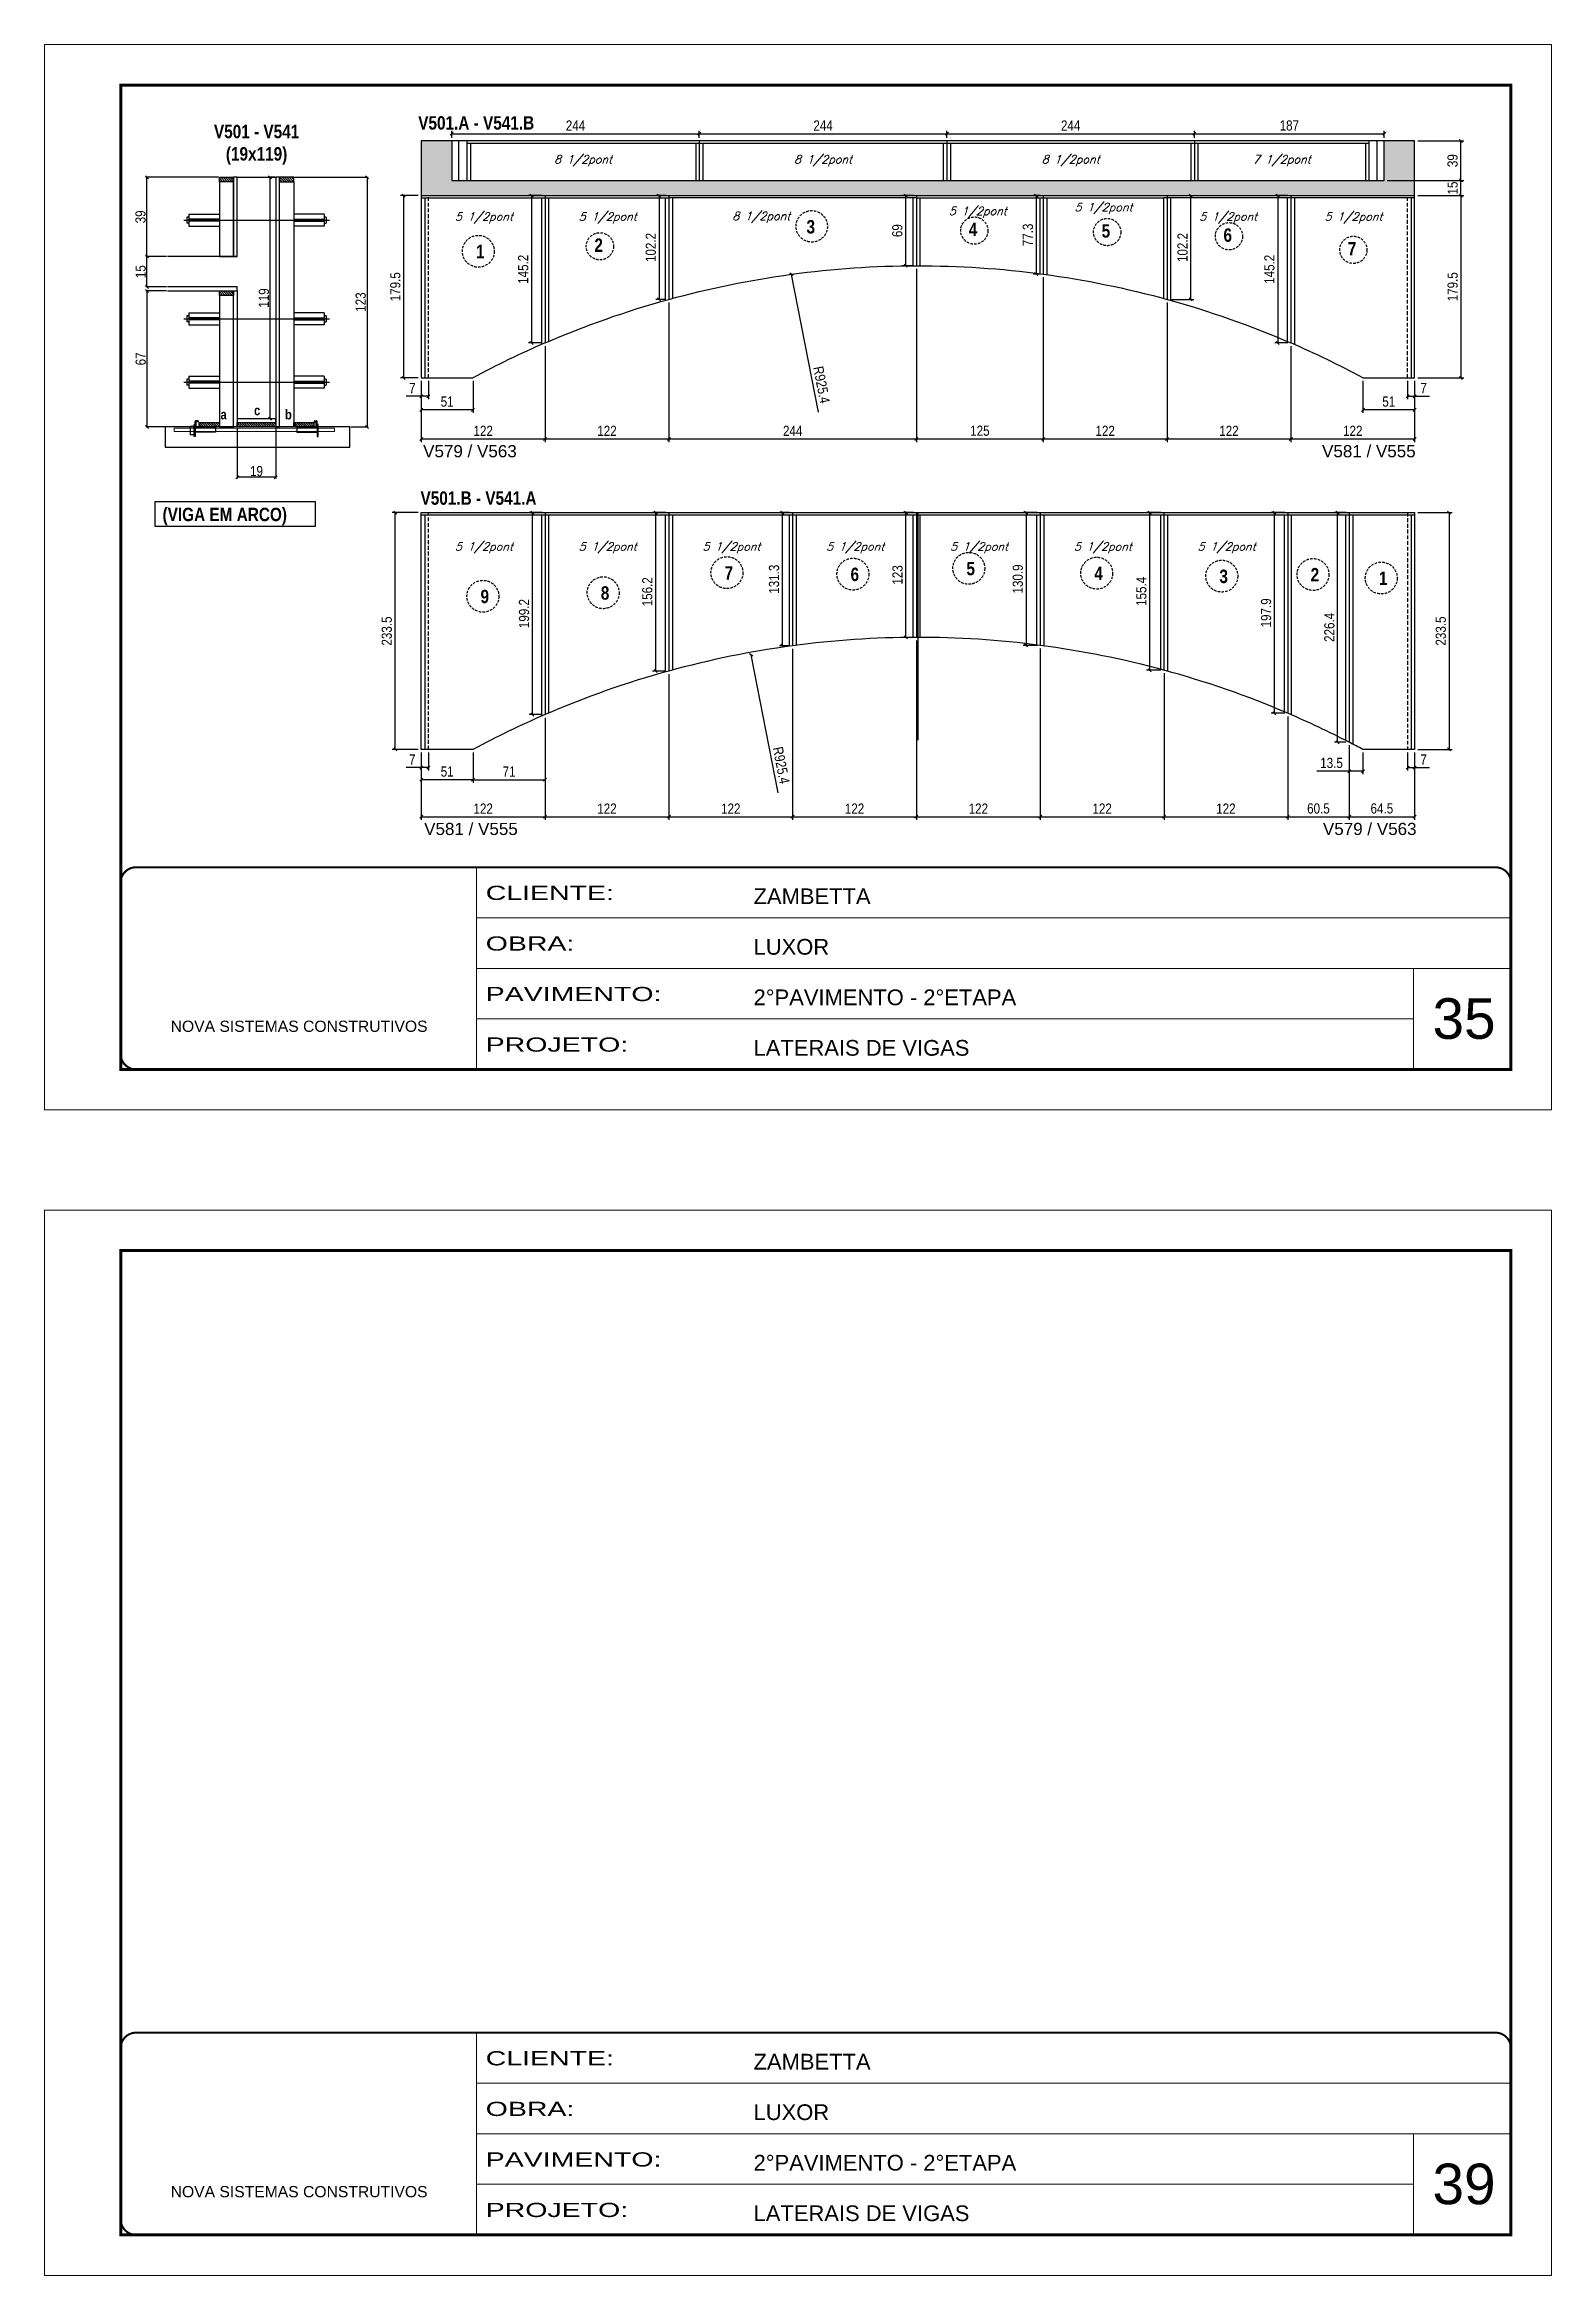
# Model space of a CAD drawing. Extents: x -15895 to 12929, y -2522 to 15173.
# Drawn here: x 6506 to 7991, y 3221 to 5419 of the extents above; entities that cross this region are included whole.
import ezdxf

# ---------------------------------------------------------------- set-up
doc = ezdxf.new("R2010")
doc.units = 0
doc.header["$PDMODE"] = 35
doc.header["$PDSIZE"] = -10
for name, pattern in [('CONTINUO', [0]), ('DASHED', [0.75, 0.5, -0.25]), ('HIDDEN', [0.375, 0.25, -0.125])]:
    doc.linetypes.add(name, pattern=pattern)
for name, color, linetype in [('5', 5, 'Continuous'), ('barrote', 251, 'Continuous'), ('COTA', 241, 'Continuous'), ('detalhes', 4, 'Continuous'), ('NOMENCLATURA', 7, 'Continuous'), ('Painéis', 200, 'Continuous'), ('presilha', 1, 'Continuous'), ('SARR_2.2x10', 60, 'Continuous'), ('SARR_2.2x7', 40, 'Continuous'), ('SARR_3.5x7', 81, 'Continuous'), ('TENSOR', 3, 'Continuous'), ('texto', 7, 'Continuous')]:
    doc.layers.add(name, color=color, linetype=linetype)
for name, color, linetype, lineweight in [('CARIMBO', 255, 'Continuous', 9), ('CONCRETO', 251, 'Continuous', 25), ('Folhas', 255, 'Continuous', 9), ('SARRAFO DE PRESSAO', 251, 'DASHED', 9), ('SCO-___-LAJ', 2, 'Continuous', 0)]:
    doc.layers.add(name, color=color, linetype=linetype, lineweight=lineweight)
doc.styles.add('ARIAL', font='arial.ttf')
doc.styles.add('COTA TECNICA', font='techl___.ttf', dxfattribs={"height": 10})
doc.styles.add('COTA TECNICA 2X', font='techl___.ttf', dxfattribs={"height": 10})
doc.styles.add('Romans', font='romans.shx')
doc.styles.get("Standard").update_dxf_attribs({"font": 'arial.ttf'})
doc.styles.add('TECNICA', font='techb___.ttf', dxfattribs={"height": 10})
doc.styles.add('Tecnologia', font='')
doc.styles.get('Tecnologia').set_extended_font_data('Forgotten Futurist')
doc.dimstyles.new('PAINEL', dxfattribs={"dimtxt": 10, "dimasz": 3, "dimexe": 3, "dimexo": 3, "dimgap": 3, "dimtad": 1, "dimdec": 1, "dimzin": 12, "dimdsep": 46, "dimtxsty": 'COTA TECNICA', "dimblk1": 'OBLIQUE', "dimblk2": 'OBLIQUE', "dimsah": 1, "dimcen": 0.9, "dimclrd": 4, "dimclre": 4, "dimclrt": 240, "dimadec": 1, "dimazin": 3, "dimtfac": 1, "dimtdec": 1, "dimtmove": 0, "dimatfit": 3, "dimfxl": 1, "dimtolj": 1, "dimtzin": 12, "dimarcsym": 0})
doc.dimstyles.new('SECAO', dxfattribs={"dimscale": 0.333333, "dimtxt": 5, "dimasz": 9, "dimexe": 3, "dimexo": 3, "dimgap": 3, "dimtad": 1, "dimdec": 1, "dimlfac": 0.5, "dimzin": 12, "dimdsep": 46, "dimtxsty": 'COTA TECNICA 2X', "dimblk1": 'OBLIQUE', "dimblk2": 'OBLIQUE', "dimsah": 1, "dimcen": 0.9, "dimclrd": 4, "dimclre": 4, "dimclrt": 240, "dimadec": 1, "dimazin": 3, "dimtfac": 1, "dimtdec": 1, "dimtmove": 0, "dimatfit": 3, "dimfxl": 1, "dimtolj": 1, "dimtzin": 12, "dimarcsym": 0})
pattern_1 = [(135, (39846.1828, -118228.0534), (-1.122532015, -1.122532015), [])]

msp = doc.modelspace()

# ---------------------------------------------------------------- texts
at = {"layer": '5', "linetype": 'Continuous'}
for s, rotation, p in [('V579 / V563', 0.00004, (6879.41, 5012.56)), ('V581 / V555', 359.99996, (7765.36, 5012.56)), ('V581 / V555', 0.00004, (6880.44, 4640.27)), ('V579 / V563', 359.99996, (7766.21, 4640.27))]:
    msp.add_text(s, height=12, rotation=rotation, dxfattribs=at).set_placement(p)
at = {"layer": 'CARIMBO', "style": 'ARIAL'}
for s, p in [('35', (7874.23, 4439.4)), ('39', (7874.23, 3290.83))]:
    msp.add_text(s, height=40, dxfattribs=at).set_placement(p)
at = {"layer": 'detalhes', "style": 'TECNICA'}
for s, p in [('a', (6679.72, 5049.88)), ('c', (6712.79, 5053.99)), ('b', (6743.29, 5049.87))]:
    msp.add_text(s, height=9.6, dxfattribs=at).set_placement(p)
at = {"layer": 'NOMENCLATURA', "style": 'TECNICA'}
for s, p in [('V501.A - V541.B', (6874.59, 5335.53)), ('3', (7257.24, 5233.11)), ('4', (7417.18, 5230.5)), ('5', (7548.13, 5229.04)), ('6', (7668.18, 5224.93)), ('1', (6931.51, 5208.76)), ('2', (7048.2, 5215.02)), ('7', (7790.74, 5211.52)), ('V501.B - V541.A', (6876.84, 4965.74)), ('(VIGA EM ARCO)', (6622.6, 4949.61)), ('7', (7176.49, 4892)), ('6', (7300.64, 4890.57)), ('5', (7414.86, 4896.27)), ('4', (7540.92, 4891.53)), ('2', (7754.1, 4890.23)), ('9', (6935.99, 4868.75)), ('8', (7054.52, 4872.2)), ('3', (7664.19, 4888.61)), ('1', (7821.36, 4886.72))]:
    msp.add_text(s, height=13.2, dxfattribs=at).set_placement(p)
at = {"layer": 'NOMENCLATURA', "insert": (6715.28, 5340.21), "char_height": 13.2, "attachment_point": 2, "style": 'TECNICA'}
msp.add_mtext_dynamic_manual_height_columns('V501 - V541\\P(19x119)', width=300.2766, gutter_width=1, heights=[0], dxfattribs=at)
at = {"layer": 'texto', "color": 2, "char_height": 8, "attachment_point": 5, "style": 'Romans'}
for s, insert in [('{\\Q19;\\C256;8 1/2pont}', (7037.06, 5304.88)), ('{\\Q19;\\C256;8 1/2pont}', (7273.56, 5304.88)), ('{\\Q19;\\C256;8 1/2pont}', (7517.56, 5304.88)), ('{\\Q19;\\C256;7 1/2pont}', (7725.56, 5304.88)), ('{\\Q19;\\C256;5 1/2pont}', (6939.34, 5248.44)), ('{\\Q19;\\C256;5 1/2pont}', (7061.34, 5248.44)), ('{\\Q19;\\C256;8 1/2pont}', (7212.71, 5249.01)), ('{\\Q19;\\C256;5 1/2pont}', (7426.1, 5253.96)), ('{\\Q19;\\C256;5 1/2pont}', (7549.99, 5257.76)), ('{\\Q19;\\C256;5 1/2pont}', (7672.84, 5248.44)), ('{\\Q19;\\C256;5 1/2pont}', (7796.34, 5248.44)), ('{\\Q19;\\C256;5 1/2pont}', (6939.34, 4923.34)), ('{\\Q19;\\C256;5 1/2pont}', (7061.34, 4923.34)), ('{\\Q19;\\C256;5 1/2pont}', (7183.34, 4923.34)), ('{\\Q19;\\C256;5 1/2pont}', (7305.34, 4923.34)), ('{\\Q19;\\C256;5 1/2pont}', (7427.34, 4923.34)), ('{\\Q19;\\C256;5 1/2pont}', (7549.34, 4923.34)), ('{\\Q19;\\C256;5 1/2pont}', (7671.34, 4923.34))]:
    msp.add_mtext(s, dxfattribs=dict(at, insert=insert))

# ---------------------------------------------------------------- blocks, each defined once
blk = doc.blocks.new('9999999999')
at = {"color": 30, "linetype": 'CONTINUO'}
for p, q in [((98564.6, 34230.2), (98564.6, 34429.4)), ((98564.6, 34379.6), (99584, 34379.6)), ((98564.6, 34329.8), (99488, 34329.8)), ((99584, 34329.8), (99488, 34329.8)), ((99488, 34329.8), (99488, 34230.2)), ((98564.6, 34280), (99488, 34280))]:
    blk.add_line(p, q, dxfattribs=at)
at = {"color": 30, "linetype": 'CONTINUO', "const_width": 2}
blk.add_lwpolyline([(99584, 34230.2), (99584, 34414.4, 0.414214), (99569, 34429.4), (98229, 34429.4, 0.414214), (98214, 34414.4), (98214, 34245.2, 0.414214), (98229, 34230.2), (99584, 34230.2)], format="xyb", dxfattribs=at)
at = {"layer": 'Folhas'}
blk.add_lwpolyline([(98139, 34190.2), (99624, 34190.2), (99624, 35240.2), (98139, 35240.2)], close=True, dxfattribs=at)
at = {"layer": 'Folhas', "color": 30, "const_width": 3}
blk.add_lwpolyline([(98214, 34230.2), (99584, 34230.2), (99584, 35200.2), (98214, 35200.2)], close=True, dxfattribs=at)
at = {"color": 7, "linetype": 'Continuous', "ltscale": 5, "style": 'ARIAL'}
for s, height, p in [('ZAMBETTA', 15.48, (98837.7, 34393.1)), ('LUXOR', 15.48, (98837.7, 34343.3)), ('2°PAVIMENTO - 2°ETAPA', 15.483, (98837.7, 34293.5)), ('NOVA SISTEMAS CONSTRUTIVOS', 11.059, (98263.2, 34267.2)), ('LATERAIS DE VIGAS', 15.483, (98837.7, 34243.7))]:
    blk.add_text(s, height=height, dxfattribs=at).set_placement(p)
at = {"layer": 'Folhas', "color": 7, "style": 'Tecnologia', "width": 1.5}
for s, p in [('CLIENTE:', (98573.7, 34397.2)), ('OBRA:', (98573.7, 34347.3)), ('PAVIMENTO:', (98573.7, 34297.5)), ('PROJETO:', (98573.7, 34247.7))]:
    blk.add_text(s, height=14, dxfattribs=at).set_placement(p)
blk = doc.blocks.new('_Oblique')
at = {"color": 0, "linetype": 'ByBlock', "lineweight": -2}
blk.add_line((-0.5, -0.5), (0.5, 0.5), dxfattribs=at)
blk = doc.blocks.new('*D1688')
at = {"layer": 'COTA', "color": 4, "lineweight": -2, "transparency": 16777216}
for p, q in [((6696.2, 5041.5), (6696.2, 4991.8)), ((6734.2, 5041.5), (6734.2, 4991.8)), ((6734.2, 4992.8), (6696.2, 4992.8))]:
    blk.add_line(p, q, dxfattribs=at)
at = {"layer": 'Defpoints', "color": 0, "transparency": 16777216}
for p in [(6696.2, 5042.5), (6734.2, 5042.5), (6696.2, 4992.8)]:
    blk.add_point(p, dxfattribs=at)
at = {"layer": 'COTA', "color": 4, "lineweight": -2, "transparency": 16777216, "xscale": 3, "yscale": 3, "zscale": 3, "rotation": 180}
blk.add_blockref('_Oblique', (6696.2, 4992.8), dxfattribs=at)
at = {"layer": 'COTA', "color": 4, "lineweight": -2, "transparency": 16777216, "xscale": 3, "yscale": 3, "zscale": 3}
blk.add_blockref('_Oblique', (6734.2, 4992.8), dxfattribs=at)
at = {"layer": 'COTA', "color": 240, "transparency": 16777216, "insert": (6715.2, 4998.9), "char_height": 10, "attachment_point": 5, "style": 'COTA TECNICA 2X'}
blk.add_mtext('\\A1;19', dxfattribs=at)
blk = doc.blocks.new('*D1689')
at = {"layer": 'COTA', "color": 4, "lineweight": -2, "transparency": 16777216}
for p, q in [((6626.5, 5176.5), (6606.2, 5176.5)), ((6607.2, 5176.5), (6607.2, 5042.5)), ((6687.2, 5042.5), (6606.2, 5042.5))]:
    blk.add_line(p, q, dxfattribs=at)
at = {"layer": 'Defpoints', "color": 0, "transparency": 16777216}
for p in [(6627.5, 5176.5), (6607.2, 5042.5), (6688.2, 5042.5, 0)]:
    blk.add_point(p, dxfattribs=at)
at = {"layer": 'COTA', "color": 4, "lineweight": -2, "transparency": 16777216, "xscale": 3, "yscale": 3, "zscale": 3}
for p, rotation in [((6607.2, 5176.5), 90), ((6607.2, 5042.5), 270)]:
    blk.add_blockref('_Oblique', p, dxfattribs=dict(at, rotation=rotation))
at = {"layer": 'COTA', "color": 240, "transparency": 16777216, "insert": (6601.1, 5109.5), "char_height": 10, "attachment_point": 5, "rotation": 90, "style": 'COTA TECNICA 2X'}
blk.add_mtext('\\A1;67', dxfattribs=at)
blk = doc.blocks.new('*D1690')
at = {"layer": 'COTA', "color": 4, "lineweight": -2, "transparency": 16777216}
for p, q in [((6752.8, 5288.5), (6825.2, 5288.5)), ((6824.2, 5288.5), (6824.2, 5042.5)), ((6808.1, 5042.5), (6825.2, 5042.5))]:
    blk.add_line(p, q, dxfattribs=at)
at = {"layer": 'Defpoints', "color": 0, "transparency": 16777216}
for p in [(6751.8, 5288.5, 0), (6807.1, 5042.5, 0), (6824.2, 5042.5)]:
    blk.add_point(p, dxfattribs=at)
at = {"layer": 'COTA', "color": 4, "lineweight": -2, "transparency": 16777216, "xscale": 3, "yscale": 3, "zscale": 3}
for p, rotation in [((6824.2, 5288.5), 90), ((6824.2, 5042.5), 270)]:
    blk.add_blockref('_Oblique', p, dxfattribs=dict(at, rotation=rotation))
at = {"layer": 'COTA', "color": 240, "transparency": 16777216, "insert": (6817.9, 5165.5), "char_height": 10, "attachment_point": 5, "rotation": 90, "style": 'COTA TECNICA 2X'}
blk.add_mtext('\\A1;123', dxfattribs=at)
blk = doc.blocks.new('*D1691')
at = {"layer": 'COTA', "color": 4, "lineweight": -2, "transparency": 16777216}
for p, q in [((6733.2, 5288.5), (6727.5, 5288.5)), ((6728.5, 5050.5), (6728.5, 5288.5)), ((6733.2, 5050.5), (6727.5, 5050.5))]:
    blk.add_line(p, q, dxfattribs=at)
at = {"layer": 'Defpoints', "color": 0, "transparency": 16777216}
for p in [(6728.5, 5288.5), (6734.2, 5288.5), (6734.2, 5050.5)]:
    blk.add_point(p, dxfattribs=at)
at = {"layer": 'COTA', "color": 4, "lineweight": -2, "transparency": 16777216, "xscale": 3, "yscale": 3, "zscale": 3}
for p, rotation in [((6728.5, 5288.5), 90), ((6728.5, 5050.5), 270)]:
    blk.add_blockref('_Oblique', p, dxfattribs=dict(at, rotation=rotation))
at = {"layer": 'COTA', "color": 240, "transparency": 16777216, "insert": (6722.5, 5169.5), "char_height": 10, "attachment_point": 5, "rotation": 90, "style": 'COTA TECNICA 2X'}
blk.add_mtext('\\A1;119', dxfattribs=at)
blk = doc.blocks.new('*D1692')
at = {"layer": 'COTA', "color": 4, "lineweight": -2, "transparency": 16777216}
for p, q in [((6626.5, 5210.5), (6606.2, 5210.5)), ((6607.2, 5180.5), (6607.2, 5210.5)), ((6626.5, 5180.5), (6606.2, 5180.5))]:
    blk.add_line(p, q, dxfattribs=at)
at = {"layer": 'Defpoints', "color": 0, "transparency": 16777216}
for p in [(6607.2, 5210.5), (6627.5, 5210.5), (6627.5, 5180.5)]:
    blk.add_point(p, dxfattribs=at)
at = {"layer": 'COTA', "color": 4, "lineweight": -2, "transparency": 16777216, "xscale": 3, "yscale": 3, "zscale": 3}
for p, rotation in [((6607.2, 5210.5), 90), ((6607.2, 5180.5), 270)]:
    blk.add_blockref('_Oblique', p, dxfattribs=dict(at, rotation=rotation))
at = {"layer": 'COTA', "color": 240, "transparency": 16777216, "insert": (6601.1, 5195.5), "char_height": 10, "attachment_point": 5, "rotation": 90, "style": 'COTA TECNICA 2X'}
blk.add_mtext('\\A1;15', dxfattribs=at)
blk = doc.blocks.new('*D1693')
at = {"layer": 'COTA', "color": 4, "lineweight": -2, "transparency": 16777216}
for p, q in [((6677.6, 5288.5), (6606.2, 5288.5)), ((6607.2, 5210.5), (6607.2, 5288.5)), ((6626.5, 5210.5), (6606.2, 5210.5))]:
    blk.add_line(p, q, dxfattribs=at)
at = {"layer": 'Defpoints', "color": 0, "transparency": 16777216}
for p in [(6607.2, 5288.5), (6678.6, 5288.5), (6627.5, 5210.5)]:
    blk.add_point(p, dxfattribs=at)
at = {"layer": 'COTA', "color": 4, "lineweight": -2, "transparency": 16777216, "xscale": 3, "yscale": 3, "zscale": 3}
for p, rotation in [((6607.2, 5288.5), 90), ((6607.2, 5210.5), 270)]:
    blk.add_blockref('_Oblique', p, dxfattribs=dict(at, rotation=rotation))
at = {"layer": 'COTA', "color": 240, "transparency": 16777216, "insert": (6600.9, 5249.5), "char_height": 10, "attachment_point": 5, "rotation": 90, "style": 'COTA TECNICA 2X'}
blk.add_mtext('\\A1;39', dxfattribs=at)
blk = doc.blocks.new('PRESILHA METÁLICA 1')
at = {"layer": 'presilha'}
for p, q in [((0, 13), (6, 13)), ((0, 13), (0, 0)), ((6, 0), (0, 0)), ((6, 15.5), (7.5, 15.5)), ((6, -2.5), (6, 15.5)), ((6, 13), (6, 0)), ((7.5, 10.6), (7.5, 19.9)), ((7.5, 15.5), (7.5, -2.5)), ((37.5, 4.1), (7.5, 4.1)), ((12, 21), (8.6, 21)), ((9, 11.6), (9, 18.9)), ((12, 19.5), (9.6, 19.5)), ((37.5, 11), (9.6, 11)), ((12, 21), (12, 19.5)), ((37.5, 11), (37.5, 4.1)), ((7.5, -2.5), (6, -2.5))]:
    blk.add_line(p, q, dxfattribs=at)
for centre, radius, start, end in [((8.6, 19.9), 1.14, 90, 180), ((9.6, 18.9), 0.57, 90, 180), ((9.6, 11.6), 0.57, 180, 270)]:
    blk.add_arc(centre, radius, start, end, dxfattribs=at)
blk = doc.blocks.new('PRESILHA METÁLICA 2')
at = {"layer": 'presilha'}
for p, q in [((-30.8, 13.5), (-30.8, 6.6)), ((-30.8, 13.5), (-2.8, 13.5)), ((-30.8, 6.6), (-0.8, 6.6)), ((-5.2, 23.5), (-5.2, 22)), ((-5.2, 23.5), (-1.9, 23.5)), ((-5.2, 22), (-2.8, 22)), ((-2.2, 14.1), (-2.2, 21.4)), ((0.8, 18), (-0.8, 18)), ((-0.8, 18), (-0.8, 0)), ((-0.8, 0), (0.8, 0)), ((-0.8, 14.6), (-0.8, 22.4)), ((0.8, 0), (0.8, 18))]:
    blk.add_line(p, q, dxfattribs=at)
for centre, radius, start, end in [((-2.8, 21.4), 0.57, 0, 90), ((-2.8, 14.1), 0.57, 270, 0), ((-1.9, 22.4), 1.14, 0, 90)]:
    blk.add_arc(centre, radius, start, end, dxfattribs=at)
blk = doc.blocks.new('*D1694')
at = {"layer": 'COTA', "color": 4, "lineweight": -2, "transparency": 16777216}
blk.add_line((7229.3, 4682), (7202.7, 4817.8), dxfattribs=at)
at = {"layer": 'Defpoints', "color": 0, "transparency": 16777216}
for p in [(7202.7, 4817.8), (7380.6, 3909.7)]:
    blk.add_point(p, dxfattribs=at)
at = {"layer": 'COTA', "color": 4, "lineweight": -2, "transparency": 16777216, "xscale": 3, "yscale": 3, "zscale": 3, "rotation": 101.0803243916359}
blk.add_blockref('_Oblique', (7202.7, 4817.8), dxfattribs=at)
at = {"layer": 'COTA', "color": 240, "transparency": 16777216, "insert": (7232.3, 4709), "char_height": 10, "attachment_point": 5, "rotation": 281.0803, "style": 'COTA TECNICA'}
blk.add_mtext('\\A1;R925.4', dxfattribs=at)
blk = doc.blocks.new('*D1695')
at = {"layer": 'COTA', "color": 4, "lineweight": -2, "transparency": 16777216}
for p, q in [((6877.6, 4721.6), (6877.6, 4691.7)), ((6928.6, 4721.6), (6928.6, 4691.7)), ((6928.6, 4694.7), (6877.6, 4694.7))]:
    blk.add_line(p, q, dxfattribs=at)
at = {"layer": 'Defpoints', "color": 0, "transparency": 16777216}
for p in [(6877.6, 4724.6), (6928.6, 4724.6), (6877.6, 4694.7)]:
    blk.add_point(p, dxfattribs=at)
at = {"layer": 'COTA', "color": 4, "lineweight": -2, "transparency": 16777216, "xscale": 3, "yscale": 3, "zscale": 3, "rotation": 180}
blk.add_blockref('_Oblique', (6877.6, 4694.7), dxfattribs=at)
at = {"layer": 'COTA', "color": 4, "lineweight": -2, "transparency": 16777216, "xscale": 3, "yscale": 3, "zscale": 3}
blk.add_blockref('_Oblique', (6928.6, 4694.7), dxfattribs=at)
at = {"layer": 'COTA', "color": 240, "transparency": 16777216, "insert": (6903.1, 4702.8), "char_height": 10, "attachment_point": 5, "style": 'COTA TECNICA'}
blk.add_mtext('\\A1;51', dxfattribs=at)
blk = doc.blocks.new('*D1696')
at = {"layer": 'COTA', "color": 4, "lineweight": -2, "transparency": 16777216}
for p, q in [((6999.6, 4755.9), (6999.6, 4691.7)), ((6928.6, 4721.6), (6928.6, 4691.7)), ((6928.6, 4694.7), (6999.6, 4694.7))]:
    blk.add_line(p, q, dxfattribs=at)
at = {"layer": 'Defpoints', "color": 0, "transparency": 16777216}
for p in [(6999.6, 4758.9), (6928.6, 4724.6), (6999.6, 4694.7)]:
    blk.add_point(p, dxfattribs=at)
at = {"layer": 'COTA', "color": 4, "lineweight": -2, "transparency": 16777216, "xscale": 3, "yscale": 3, "zscale": 3, "rotation": 180}
blk.add_blockref('_Oblique', (6928.6, 4694.7), dxfattribs=at)
at = {"layer": 'COTA', "color": 4, "lineweight": -2, "transparency": 16777216, "xscale": 3, "yscale": 3, "zscale": 3}
blk.add_blockref('_Oblique', (6999.6, 4694.7), dxfattribs=at)
at = {"layer": 'COTA', "color": 240, "transparency": 16777216, "insert": (6964.1, 4702.8), "char_height": 10, "attachment_point": 5, "style": 'COTA TECNICA'}
blk.add_mtext('\\A1;71', dxfattribs=at)
blk = doc.blocks.new('*D1697')
at = {"layer": 'COTA', "color": 4, "lineweight": -2, "transparency": 16777216}
for p, q in [((6999.6, 4755.9), (6999.6, 4655.3)), ((6877.6, 4721.6), (6877.6, 4655.3)), ((6877.6, 4658.3), (6999.6, 4658.3))]:
    blk.add_line(p, q, dxfattribs=at)
at = {"layer": 'Defpoints', "color": 0, "transparency": 16777216}
for p in [(6999.6, 4758.9), (6877.6, 4724.6), (6999.6, 4658.3)]:
    blk.add_point(p, dxfattribs=at)
at = {"layer": 'COTA', "color": 4, "lineweight": -2, "transparency": 16777216, "xscale": 3, "yscale": 3, "zscale": 3, "rotation": 180}
blk.add_blockref('_Oblique', (6877.6, 4658.3), dxfattribs=at)
at = {"layer": 'COTA', "color": 4, "lineweight": -2, "transparency": 16777216, "xscale": 3, "yscale": 3, "zscale": 3}
blk.add_blockref('_Oblique', (6999.6, 4658.3), dxfattribs=at)
at = {"layer": 'COTA', "color": 240, "transparency": 16777216, "insert": (6938.6, 4666.3), "char_height": 10, "attachment_point": 5, "style": 'COTA TECNICA'}
blk.add_mtext('\\A1;122', dxfattribs=at)
blk = doc.blocks.new('*D1698')
at = {"layer": 'COTA', "color": 4, "lineweight": -2, "transparency": 16777216}
for p, q in [((7121.6, 4798.9), (7121.6, 4655.3)), ((6999.6, 4755.9), (6999.6, 4655.3)), ((6999.6, 4658.3), (7121.6, 4658.3))]:
    blk.add_line(p, q, dxfattribs=at)
at = {"layer": 'Defpoints', "color": 0, "transparency": 16777216}
for p in [(7121.6, 4801.9), (6999.6, 4758.9), (7121.6, 4658.3)]:
    blk.add_point(p, dxfattribs=at)
at = {"layer": 'COTA', "color": 4, "lineweight": -2, "transparency": 16777216, "xscale": 3, "yscale": 3, "zscale": 3, "rotation": 180}
blk.add_blockref('_Oblique', (6999.6, 4658.3), dxfattribs=at)
at = {"layer": 'COTA', "color": 4, "lineweight": -2, "transparency": 16777216, "xscale": 3, "yscale": 3, "zscale": 3}
blk.add_blockref('_Oblique', (7121.6, 4658.3), dxfattribs=at)
at = {"layer": 'COTA', "color": 240, "transparency": 16777216, "insert": (7060.6, 4666.3), "char_height": 10, "attachment_point": 5, "style": 'COTA TECNICA'}
blk.add_mtext('\\A1;122', dxfattribs=at)
blk = doc.blocks.new('*D1699')
at = {"layer": 'COTA', "color": 4, "lineweight": -2, "transparency": 16777216}
for p, q in [((7243.6, 4823.8), (7243.6, 4655.3)), ((7121.6, 4798.9), (7121.6, 4655.3)), ((7121.6, 4658.3), (7243.6, 4658.3))]:
    blk.add_line(p, q, dxfattribs=at)
at = {"layer": 'Defpoints', "color": 0, "transparency": 16777216}
for p in [(7243.6, 4826.8), (7121.6, 4801.9), (7243.6, 4658.3)]:
    blk.add_point(p, dxfattribs=at)
at = {"layer": 'COTA', "color": 4, "lineweight": -2, "transparency": 16777216, "xscale": 3, "yscale": 3, "zscale": 3, "rotation": 180}
blk.add_blockref('_Oblique', (7121.6, 4658.3), dxfattribs=at)
at = {"layer": 'COTA', "color": 4, "lineweight": -2, "transparency": 16777216, "xscale": 3, "yscale": 3, "zscale": 3}
blk.add_blockref('_Oblique', (7243.6, 4658.3), dxfattribs=at)
at = {"layer": 'COTA', "color": 240, "transparency": 16777216, "insert": (7182.6, 4666.3), "char_height": 10, "attachment_point": 5, "style": 'COTA TECNICA'}
blk.add_mtext('\\A1;122', dxfattribs=at)
blk = doc.blocks.new('*D1700')
at = {"layer": 'COTA', "color": 4, "lineweight": -2, "transparency": 16777216}
for p, q in [((7243.6, 4823.8), (7243.6, 4655.3)), ((7365.6, 4832), (7365.6, 4655.3)), ((7243.6, 4658.3), (7365.6, 4658.3))]:
    blk.add_line(p, q, dxfattribs=at)
at = {"layer": 'Defpoints', "color": 0, "transparency": 16777216}
for p in [(7243.6, 4826.8), (7365.6, 4835), (7365.6, 4658.3)]:
    blk.add_point(p, dxfattribs=at)
at = {"layer": 'COTA', "color": 4, "lineweight": -2, "transparency": 16777216, "xscale": 3, "yscale": 3, "zscale": 3, "rotation": 180}
blk.add_blockref('_Oblique', (7243.6, 4658.3), dxfattribs=at)
at = {"layer": 'COTA', "color": 4, "lineweight": -2, "transparency": 16777216, "xscale": 3, "yscale": 3, "zscale": 3}
blk.add_blockref('_Oblique', (7365.6, 4658.3), dxfattribs=at)
at = {"layer": 'COTA', "color": 240, "transparency": 16777216, "insert": (7304.6, 4666.3), "char_height": 10, "attachment_point": 5, "style": 'COTA TECNICA'}
blk.add_mtext('\\A1;122', dxfattribs=at)
blk = doc.blocks.new('*D1701')
at = {"layer": 'COTA', "color": 4, "lineweight": -2, "transparency": 16777216}
for p, q in [((7365.6, 4832), (7365.6, 4655.3)), ((7487.6, 4824.2), (7487.6, 4655.3)), ((7365.6, 4658.3), (7487.6, 4658.3))]:
    blk.add_line(p, q, dxfattribs=at)
at = {"layer": 'Defpoints', "color": 0, "transparency": 16777216}
for p in [(7365.6, 4835), (7487.6, 4827.2), (7487.6, 4658.3)]:
    blk.add_point(p, dxfattribs=at)
at = {"layer": 'COTA', "color": 4, "lineweight": -2, "transparency": 16777216, "xscale": 3, "yscale": 3, "zscale": 3, "rotation": 180}
blk.add_blockref('_Oblique', (7365.6, 4658.3), dxfattribs=at)
at = {"layer": 'COTA', "color": 4, "lineweight": -2, "transparency": 16777216, "xscale": 3, "yscale": 3, "zscale": 3}
blk.add_blockref('_Oblique', (7487.6, 4658.3), dxfattribs=at)
at = {"layer": 'COTA', "color": 240, "transparency": 16777216, "insert": (7426.6, 4666.3), "char_height": 10, "attachment_point": 5, "style": 'COTA TECNICA'}
blk.add_mtext('\\A1;122', dxfattribs=at)
blk = doc.blocks.new('*D1702')
at = {"layer": 'COTA', "color": 4, "lineweight": -2, "transparency": 16777216}
for p, q in [((7487.6, 4824.2), (7487.6, 4655.3)), ((7609.6, 4799.7), (7609.6, 4655.3)), ((7487.6, 4658.3), (7609.6, 4658.3))]:
    blk.add_line(p, q, dxfattribs=at)
at = {"layer": 'Defpoints', "color": 0, "transparency": 16777216}
for p in [(7487.6, 4827.2), (7609.6, 4802.7), (7609.6, 4658.3)]:
    blk.add_point(p, dxfattribs=at)
at = {"layer": 'COTA', "color": 4, "lineweight": -2, "transparency": 16777216, "xscale": 3, "yscale": 3, "zscale": 3, "rotation": 180}
blk.add_blockref('_Oblique', (7487.6, 4658.3), dxfattribs=at)
at = {"layer": 'COTA', "color": 4, "lineweight": -2, "transparency": 16777216, "xscale": 3, "yscale": 3, "zscale": 3}
blk.add_blockref('_Oblique', (7609.6, 4658.3), dxfattribs=at)
at = {"layer": 'COTA', "color": 240, "transparency": 16777216, "insert": (7548.6, 4666.3), "char_height": 10, "attachment_point": 5, "style": 'COTA TECNICA'}
blk.add_mtext('\\A1;122', dxfattribs=at)
blk = doc.blocks.new('*D1703')
at = {"layer": 'COTA', "color": 4, "lineweight": -2, "transparency": 16777216}
for p, q in [((7609.6, 4799.7), (7609.6, 4655.3)), ((7731.6, 4757.2), (7731.6, 4655.3)), ((7609.6, 4658.3), (7731.6, 4658.3))]:
    blk.add_line(p, q, dxfattribs=at)
at = {"layer": 'Defpoints', "color": 0, "transparency": 16777216}
for p in [(7609.6, 4802.7), (7731.6, 4760.2), (7731.6, 4658.3)]:
    blk.add_point(p, dxfattribs=at)
at = {"layer": 'COTA', "color": 4, "lineweight": -2, "transparency": 16777216, "xscale": 3, "yscale": 3, "zscale": 3, "rotation": 180}
blk.add_blockref('_Oblique', (7609.6, 4658.3), dxfattribs=at)
at = {"layer": 'COTA', "color": 4, "lineweight": -2, "transparency": 16777216, "xscale": 3, "yscale": 3, "zscale": 3}
blk.add_blockref('_Oblique', (7731.6, 4658.3), dxfattribs=at)
at = {"layer": 'COTA', "color": 240, "transparency": 16777216, "insert": (7670.6, 4666.3), "char_height": 10, "attachment_point": 5, "style": 'COTA TECNICA'}
blk.add_mtext('\\A1;122', dxfattribs=at)
blk = doc.blocks.new('*D1704')
at = {"layer": 'COTA', "color": 4, "lineweight": -2, "transparency": 16777216}
for p, q in [((7731.6, 4757.2), (7731.6, 4655.3)), ((7792.1, 4728.7), (7792.1, 4655.3)), ((7731.6, 4658.3), (7792.1, 4658.3))]:
    blk.add_line(p, q, dxfattribs=at)
at = {"layer": 'Defpoints', "color": 0, "transparency": 16777216}
for p in [(7731.6, 4760.2), (7792.1, 4731.7), (7792.1, 4658.3)]:
    blk.add_point(p, dxfattribs=at)
at = {"layer": 'COTA', "color": 4, "lineweight": -2, "transparency": 16777216, "xscale": 3, "yscale": 3, "zscale": 3, "rotation": 180}
blk.add_blockref('_Oblique', (7731.6, 4658.3), dxfattribs=at)
at = {"layer": 'COTA', "color": 4, "lineweight": -2, "transparency": 16777216, "xscale": 3, "yscale": 3, "zscale": 3}
blk.add_blockref('_Oblique', (7792.1, 4658.3), dxfattribs=at)
at = {"layer": 'COTA', "color": 240, "transparency": 16777216, "insert": (7761.8, 4666.4), "char_height": 10, "attachment_point": 5, "style": 'COTA TECNICA'}
blk.add_mtext('\\A1;60.5', dxfattribs=at)
blk = doc.blocks.new('*D1705')
at = {"layer": 'COTA', "color": 4, "lineweight": -2, "transparency": 16777216}
for p, q in [((7792.1, 4728.7), (7792.1, 4655.3)), ((7856.6, 4721.6), (7856.6, 4655.3)), ((7792.1, 4658.3), (7856.6, 4658.3))]:
    blk.add_line(p, q, dxfattribs=at)
at = {"layer": 'Defpoints', "color": 0, "transparency": 16777216}
for p in [(7792.1, 4731.7), (7856.6, 4724.6), (7856.6, 4658.3)]:
    blk.add_point(p, dxfattribs=at)
at = {"layer": 'COTA', "color": 4, "lineweight": -2, "transparency": 16777216, "xscale": 3, "yscale": 3, "zscale": 3, "rotation": 180}
blk.add_blockref('_Oblique', (7792.1, 4658.3), dxfattribs=at)
at = {"layer": 'COTA', "color": 4, "lineweight": -2, "transparency": 16777216, "xscale": 3, "yscale": 3, "zscale": 3}
blk.add_blockref('_Oblique', (7856.6, 4658.3), dxfattribs=at)
at = {"layer": 'COTA', "color": 240, "transparency": 16777216, "insert": (7824.3, 4666.4), "char_height": 10, "attachment_point": 5, "style": 'COTA TECNICA'}
blk.add_mtext('\\A1;64.5', dxfattribs=at)
blk = doc.blocks.new('*D1706')
at = {"layer": 'COTA', "color": 4, "lineweight": -2, "transparency": 16777216}
for p, q in [((7859.6, 4958.1), (7893.6, 4958.1)), ((7890.6, 4958.1), (7890.6, 4724.6)), ((7859.6, 4724.6), (7893.6, 4724.6))]:
    blk.add_line(p, q, dxfattribs=at)
at = {"layer": 'Defpoints', "color": 0, "transparency": 16777216}
for p in [(7856.6, 4958.1), (7856.6, 4724.6), (7890.6, 4724.6)]:
    blk.add_point(p, dxfattribs=at)
at = {"layer": 'COTA', "color": 4, "lineweight": -2, "transparency": 16777216, "xscale": 3, "yscale": 3, "zscale": 3}
for p, rotation in [((7890.6, 4958.1), 90), ((7890.6, 4724.6), 270)]:
    blk.add_blockref('_Oblique', p, dxfattribs=dict(at, rotation=rotation))
at = {"layer": 'COTA', "color": 240, "transparency": 16777216, "insert": (7882.4, 4841.3), "char_height": 10, "attachment_point": 5, "rotation": 90, "style": 'COTA TECNICA'}
blk.add_mtext('\\A1;233.5', dxfattribs=at)
blk = doc.blocks.new('*D1707')
at = {"layer": 'COTA', "color": 4, "lineweight": -2, "transparency": 16777216}
for p, q in [((6874.6, 4958.1), (6848.9, 4958.1)), ((6851.9, 4724.6), (6851.9, 4958.1)), ((6874.6, 4724.6), (6848.9, 4724.6))]:
    blk.add_line(p, q, dxfattribs=at)
at = {"layer": 'Defpoints', "color": 0, "transparency": 16777216}
for p in [(6851.9, 4958.1), (6877.6, 4958.1), (6877.6, 4724.6)]:
    blk.add_point(p, dxfattribs=at)
at = {"layer": 'COTA', "color": 4, "lineweight": -2, "transparency": 16777216, "xscale": 3, "yscale": 3, "zscale": 3}
for p, rotation in [((6851.9, 4958.1), 90), ((6851.9, 4724.6), 270)]:
    blk.add_blockref('_Oblique', p, dxfattribs=dict(at, rotation=rotation))
at = {"layer": 'COTA', "color": 240, "transparency": 16777216, "insert": (6843.6, 4841.3), "char_height": 10, "attachment_point": 5, "rotation": 90, "style": 'COTA TECNICA'}
blk.add_mtext('\\A1;233.5', dxfattribs=at)
blk = doc.blocks.new('*D1708')
at = {"layer": 'COTA', "color": 4, "lineweight": -2, "transparency": 16777216}
for p, q in [((6996.6, 4958.1), (6984, 4958.1)), ((6987, 4958.1), (6987, 4758.9)), ((6996.6, 4758.9), (6984, 4758.9))]:
    blk.add_line(p, q, dxfattribs=at)
at = {"layer": 'Defpoints', "color": 0, "transparency": 16777216}
for p in [(6999.6, 4958.1), (6987, 4758.9), (6999.6, 4758.9)]:
    blk.add_point(p, dxfattribs=at)
at = {"layer": 'COTA', "color": 4, "lineweight": -2, "transparency": 16777216, "xscale": 3, "yscale": 3, "zscale": 3}
for p, rotation in [((6987, 4958.1), 90), ((6987, 4758.9), 270)]:
    blk.add_blockref('_Oblique', p, dxfattribs=dict(at, rotation=rotation))
at = {"layer": 'COTA', "color": 240, "transparency": 16777216, "insert": (6978.9, 4858.5), "char_height": 10, "attachment_point": 5, "rotation": 90, "style": 'COTA TECNICA'}
blk.add_mtext('\\A1;199.2', dxfattribs=at)
blk = doc.blocks.new('*D1709')
at = {"layer": 'COTA', "color": 4, "lineweight": -2, "transparency": 16777216}
for p, q in [((7118.6, 4958.1), (7105.6, 4958.1)), ((7108.6, 4801.9), (7108.6, 4958.1)), ((7118.6, 4801.9), (7105.6, 4801.9))]:
    blk.add_line(p, q, dxfattribs=at)
at = {"layer": 'Defpoints', "color": 0, "transparency": 16777216}
for p in [(7108.6, 4958.1), (7121.6, 4958.1), (7121.6, 4801.9)]:
    blk.add_point(p, dxfattribs=at)
at = {"layer": 'COTA', "color": 4, "lineweight": -2, "transparency": 16777216, "xscale": 3, "yscale": 3, "zscale": 3}
for p, rotation in [((7108.6, 4958.1), 90), ((7108.6, 4801.9), 270)]:
    blk.add_blockref('_Oblique', p, dxfattribs=dict(at, rotation=rotation))
at = {"layer": 'COTA', "color": 240, "transparency": 16777216, "insert": (7100.4, 4880), "char_height": 10, "attachment_point": 5, "rotation": 90, "style": 'COTA TECNICA'}
blk.add_mtext('\\A1;156.2', dxfattribs=at)
blk = doc.blocks.new('*D1710')
at = {"layer": 'COTA', "color": 4, "lineweight": -2, "transparency": 16777216}
for p, q in [((7240.6, 4958.1), (7230.5, 4958.1)), ((7233.5, 4826.8), (7233.5, 4958.1)), ((7240.6, 4826.8), (7230.5, 4826.8))]:
    blk.add_line(p, q, dxfattribs=at)
at = {"layer": 'Defpoints', "color": 0, "transparency": 16777216}
for p in [(7233.5, 4958.1), (7243.6, 4958.1), (7243.6, 4826.8)]:
    blk.add_point(p, dxfattribs=at)
at = {"layer": 'COTA', "color": 4, "lineweight": -2, "transparency": 16777216, "xscale": 3, "yscale": 3, "zscale": 3}
for p, rotation in [((7233.5, 4958.1), 90), ((7233.5, 4826.8), 270)]:
    blk.add_blockref('_Oblique', p, dxfattribs=dict(at, rotation=rotation))
at = {"layer": 'COTA', "color": 240, "transparency": 16777216, "insert": (7225.3, 4892.4), "char_height": 10, "attachment_point": 5, "rotation": 90, "style": 'COTA TECNICA'}
blk.add_mtext('\\A1;131.3', dxfattribs=at)
blk = doc.blocks.new('*D1711')
at = {"layer": 'COTA', "color": 4, "lineweight": -2, "transparency": 16777216}
for p, q in [((7362.6, 4958.1), (7352.2, 4958.1)), ((7355.2, 4835), (7355.2, 4958.1)), ((7362.6, 4835), (7352.2, 4835))]:
    blk.add_line(p, q, dxfattribs=at)
at = {"layer": 'Defpoints', "color": 0, "transparency": 16777216}
for p in [(7355.2, 4958.1), (7365.6, 4958.1), (7365.6, 4835)]:
    blk.add_point(p, dxfattribs=at)
at = {"layer": 'COTA', "color": 4, "lineweight": -2, "transparency": 16777216, "xscale": 3, "yscale": 3, "zscale": 3}
for p, rotation in [((7355.2, 4958.1), 90), ((7355.2, 4835), 270)]:
    blk.add_blockref('_Oblique', p, dxfattribs=dict(at, rotation=rotation))
at = {"layer": 'COTA', "color": 240, "transparency": 16777216, "insert": (7347, 4896.6), "char_height": 10, "attachment_point": 5, "rotation": 90, "style": 'COTA TECNICA'}
blk.add_mtext('\\A1;123', dxfattribs=at)
blk = doc.blocks.new('*D1712')
at = {"layer": 'COTA', "color": 4, "lineweight": -2, "transparency": 16777216}
for p, q in [((7484.6, 4958.1), (7470.7, 4958.1)), ((7473.7, 4958.1), (7473.7, 4827.2)), ((7484.6, 4827.2), (7470.7, 4827.2))]:
    blk.add_line(p, q, dxfattribs=at)
at = {"layer": 'Defpoints', "color": 0, "transparency": 16777216}
for p in [(7487.6, 4958.1), (7473.7, 4827.2), (7487.6, 4827.2)]:
    blk.add_point(p, dxfattribs=at)
at = {"layer": 'COTA', "color": 4, "lineweight": -2, "transparency": 16777216, "xscale": 3, "yscale": 3, "zscale": 3}
for p, rotation in [((7473.7, 4958.1), 90), ((7473.7, 4827.2), 270)]:
    blk.add_blockref('_Oblique', p, dxfattribs=dict(at, rotation=rotation))
at = {"layer": 'COTA', "color": 240, "transparency": 16777216, "insert": (7465.5, 4892.6), "char_height": 10, "attachment_point": 5, "rotation": 90, "style": 'COTA TECNICA'}
blk.add_mtext('\\A1;130.9', dxfattribs=at)
blk = doc.blocks.new('*D1713')
at = {"layer": 'COTA', "color": 4, "lineweight": -2, "transparency": 16777216}
for p, q in [((7606.6, 4958.1), (7592.4, 4958.1)), ((7595.4, 4958.1), (7595.4, 4802.7)), ((7606.6, 4802.7), (7592.4, 4802.7))]:
    blk.add_line(p, q, dxfattribs=at)
at = {"layer": 'Defpoints', "color": 0, "transparency": 16777216}
for p in [(7609.6, 4958.1), (7595.4, 4802.7), (7609.6, 4802.7)]:
    blk.add_point(p, dxfattribs=at)
at = {"layer": 'COTA', "color": 4, "lineweight": -2, "transparency": 16777216, "xscale": 3, "yscale": 3, "zscale": 3}
for p, rotation in [((7595.4, 4958.1), 90), ((7595.4, 4802.7), 270)]:
    blk.add_blockref('_Oblique', p, dxfattribs=dict(at, rotation=rotation))
at = {"layer": 'COTA', "color": 240, "transparency": 16777216, "insert": (7587.3, 4880.4), "char_height": 10, "attachment_point": 5, "rotation": 90, "style": 'COTA TECNICA'}
blk.add_mtext('\\A1;155.4', dxfattribs=at)
blk = doc.blocks.new('*D1714')
at = {"layer": 'COTA', "color": 4, "lineweight": -2, "transparency": 16777216}
for p, q in [((7728.6, 4958.1), (7715.3, 4958.1)), ((7718.3, 4958.1), (7718.3, 4760.2)), ((7728.6, 4760.2), (7715.3, 4760.2))]:
    blk.add_line(p, q, dxfattribs=at)
at = {"layer": 'Defpoints', "color": 0, "transparency": 16777216}
for p in [(7731.6, 4958.1), (7718.3, 4760.2), (7731.6, 4760.2)]:
    blk.add_point(p, dxfattribs=at)
at = {"layer": 'COTA', "color": 4, "lineweight": -2, "transparency": 16777216, "xscale": 3, "yscale": 3, "zscale": 3}
for p, rotation in [((7718.3, 4958.1), 90), ((7718.3, 4760.2), 270)]:
    blk.add_blockref('_Oblique', p, dxfattribs=dict(at, rotation=rotation))
at = {"layer": 'COTA', "color": 240, "transparency": 16777216, "insert": (7710.2, 4859.2), "char_height": 10, "attachment_point": 5, "rotation": 90, "style": 'COTA TECNICA'}
blk.add_mtext('\\A1;197.9', dxfattribs=at)
blk = doc.blocks.new('*D1715')
at = {"layer": 'COTA', "color": 4, "lineweight": -2, "transparency": 16777216}
for p, q in [((7789.1, 4958.1), (7777.7, 4958.1)), ((7780.7, 4731.7), (7780.7, 4958.1)), ((7789.1, 4731.7), (7777.7, 4731.7))]:
    blk.add_line(p, q, dxfattribs=at)
at = {"layer": 'Defpoints', "color": 0, "transparency": 16777216}
for p in [(7780.7, 4958.1), (7792.1, 4958.1), (7792.1, 4731.7)]:
    blk.add_point(p, dxfattribs=at)
at = {"layer": 'COTA', "color": 4, "lineweight": -2, "transparency": 16777216, "xscale": 3, "yscale": 3, "zscale": 3}
for p, rotation in [((7780.7, 4958.1), 90), ((7780.7, 4731.7), 270)]:
    blk.add_blockref('_Oblique', p, dxfattribs=dict(at, rotation=rotation))
at = {"layer": 'COTA', "color": 240, "transparency": 16777216, "insert": (7772.6, 4844.9), "char_height": 10, "attachment_point": 5, "rotation": 90, "style": 'COTA TECNICA'}
blk.add_mtext('\\A1;226.4', dxfattribs=at)
blk = doc.blocks.new('*D1716')
at = {"layer": 'COTA', "color": 4, "lineweight": -2, "transparency": 16777216}
for p, q in [((7792.1, 4728.7), (7792.1, 4700.1)), ((7805.6, 4721.6), (7805.6, 4700.1)), ((7792.1, 4703.1), (7760.3, 4703.1)), ((7805.6, 4703.1), (7792.1, 4703.1))]:
    blk.add_line(p, q, dxfattribs=at)
at = {"layer": 'Defpoints', "color": 0, "transparency": 16777216}
for p in [(7792.1, 4731.7), (7805.6, 4724.6), (7792.1, 4703.1)]:
    blk.add_point(p, dxfattribs=at)
at = {"layer": 'COTA', "color": 4, "lineweight": -2, "transparency": 16777216, "xscale": 3, "yscale": 3, "zscale": 3, "rotation": 180}
blk.add_blockref('_Oblique', (7792.1, 4703.1), dxfattribs=at)
at = {"layer": 'COTA', "color": 4, "lineweight": -2, "transparency": 16777216, "xscale": 3, "yscale": 3, "zscale": 3}
blk.add_blockref('_Oblique', (7805.6, 4703.1), dxfattribs=at)
at = {"layer": 'COTA', "color": 240, "transparency": 16777216, "insert": (7774.7, 4711.3), "char_height": 10, "attachment_point": 5, "style": 'COTA TECNICA'}
blk.add_mtext('\\A1;13.5', dxfattribs=at)
blk = doc.blocks.new('*D1717')
at = {"layer": 'COTA', "color": 4, "lineweight": -2, "transparency": 16777216}
for p, q in [((7849.6, 4721.6), (7849.6, 4703.7)), ((7849.6, 4706.7), (7856.6, 4706.7)), ((7856.6, 4721.6), (7856.6, 4703.7)), ((7856.6, 4706.7), (7871.3, 4706.7))]:
    blk.add_line(p, q, dxfattribs=at)
at = {"layer": 'Defpoints', "color": 0, "transparency": 16777216}
for p in [(7849.6, 4724.6), (7856.6, 4724.6), (7856.6, 4706.7)]:
    blk.add_point(p, dxfattribs=at)
at = {"layer": 'COTA', "color": 4, "lineweight": -2, "transparency": 16777216, "xscale": 3, "yscale": 3, "zscale": 3, "rotation": 180}
blk.add_blockref('_Oblique', (7849.6, 4706.7), dxfattribs=at)
at = {"layer": 'COTA', "color": 4, "lineweight": -2, "transparency": 16777216, "xscale": 3, "yscale": 3, "zscale": 3}
blk.add_blockref('_Oblique', (7856.6, 4706.7), dxfattribs=at)
at = {"layer": 'COTA', "color": 240, "transparency": 16777216, "insert": (7865.4, 4714.7), "char_height": 10, "attachment_point": 5, "style": 'COTA TECNICA'}
blk.add_mtext('\\A1;7', dxfattribs=at)
blk = doc.blocks.new('*D1718')
at = {"layer": 'COTA', "color": 4, "lineweight": -2, "transparency": 16777216}
for p, q in [((6877.6, 4706.7), (6862.8, 4706.7)), ((6877.6, 4721.6), (6877.6, 4703.7)), ((6884.6, 4706.7), (6877.6, 4706.7)), ((6884.6, 4721.6), (6884.6, 4703.7))]:
    blk.add_line(p, q, dxfattribs=at)
at = {"layer": 'Defpoints', "color": 0, "transparency": 16777216}
for p in [(6877.6, 4724.6), (6877.6, 4706.7), (6884.6, 4724.6)]:
    blk.add_point(p, dxfattribs=at)
at = {"layer": 'COTA', "color": 4, "lineweight": -2, "transparency": 16777216, "xscale": 3, "yscale": 3, "zscale": 3, "rotation": 180}
blk.add_blockref('_Oblique', (6877.6, 4706.7), dxfattribs=at)
at = {"layer": 'COTA', "color": 4, "lineweight": -2, "transparency": 16777216, "xscale": 3, "yscale": 3, "zscale": 3}
blk.add_blockref('_Oblique', (6884.6, 4706.7), dxfattribs=at)
at = {"layer": 'COTA', "color": 240, "transparency": 16777216, "insert": (6868.7, 4714.7), "char_height": 10, "attachment_point": 5, "style": 'COTA TECNICA'}
blk.add_mtext('\\A1;7', dxfattribs=at)
blk = doc.blocks.new('*D1728')
at = {"layer": 'COTA', "color": 4, "lineweight": -2, "transparency": 16777216}
for p, q in [((6907.6, 5327.4), (6907.6, 5334.4)), ((6907.6, 5331.4), (7151.6, 5331.4)), ((7151.6, 5327.4), (7151.6, 5334.4))]:
    blk.add_line(p, q, dxfattribs=at)
at = {"layer": 'Defpoints', "color": 0, "transparency": 16777216}
for p in [(6907.6, 5324.4), (7151.6, 5331.4), (7151.6, 5324.4)]:
    blk.add_point(p, dxfattribs=at)
at = {"layer": 'COTA', "color": 4, "lineweight": -2, "transparency": 16777216, "xscale": 3, "yscale": 3, "zscale": 3, "rotation": 180}
blk.add_blockref('_Oblique', (6907.6, 5331.4), dxfattribs=at)
at = {"layer": 'COTA', "color": 4, "lineweight": -2, "transparency": 16777216, "xscale": 3, "yscale": 3, "zscale": 3}
blk.add_blockref('_Oblique', (7151.6, 5331.4), dxfattribs=at)
at = {"layer": 'COTA', "color": 240, "transparency": 16777216, "insert": (7029.6, 5339.5), "char_height": 10, "attachment_point": 5, "style": 'COTA TECNICA'}
blk.add_mtext('\\A1;244', dxfattribs=at)
blk = doc.blocks.new('*D1729')
at = {"layer": 'COTA', "color": 4, "lineweight": -2, "transparency": 16777216}
for p, q in [((7151.6, 5327.4), (7151.6, 5334.4)), ((7151.6, 5331.4), (7395.6, 5331.4)), ((7395.6, 5327.4), (7395.6, 5334.4))]:
    blk.add_line(p, q, dxfattribs=at)
at = {"layer": 'Defpoints', "color": 0, "transparency": 16777216}
for p in [(7151.6, 5324.4), (7395.6, 5331.4), (7395.6, 5324.4)]:
    blk.add_point(p, dxfattribs=at)
at = {"layer": 'COTA', "color": 4, "lineweight": -2, "transparency": 16777216, "xscale": 3, "yscale": 3, "zscale": 3, "rotation": 180}
blk.add_blockref('_Oblique', (7151.6, 5331.4), dxfattribs=at)
at = {"layer": 'COTA', "color": 4, "lineweight": -2, "transparency": 16777216, "xscale": 3, "yscale": 3, "zscale": 3}
blk.add_blockref('_Oblique', (7395.6, 5331.4), dxfattribs=at)
at = {"layer": 'COTA', "color": 240, "transparency": 16777216, "insert": (7273.6, 5339.5), "char_height": 10, "attachment_point": 5, "style": 'COTA TECNICA'}
blk.add_mtext('\\A1;244', dxfattribs=at)
blk = doc.blocks.new('*D1730')
at = {"layer": 'COTA', "color": 4, "lineweight": -2, "transparency": 16777216}
for p, q in [((7395.6, 5327.4), (7395.6, 5334.4)), ((7395.6, 5331.4), (7639.6, 5331.4)), ((7639.6, 5327.4), (7639.6, 5334.4))]:
    blk.add_line(p, q, dxfattribs=at)
at = {"layer": 'Defpoints', "color": 0, "transparency": 16777216}
for p in [(7395.6, 5324.4), (7639.6, 5331.4), (7639.6, 5324.4)]:
    blk.add_point(p, dxfattribs=at)
at = {"layer": 'COTA', "color": 4, "lineweight": -2, "transparency": 16777216, "xscale": 3, "yscale": 3, "zscale": 3, "rotation": 180}
blk.add_blockref('_Oblique', (7395.6, 5331.4), dxfattribs=at)
at = {"layer": 'COTA', "color": 4, "lineweight": -2, "transparency": 16777216, "xscale": 3, "yscale": 3, "zscale": 3}
blk.add_blockref('_Oblique', (7639.6, 5331.4), dxfattribs=at)
at = {"layer": 'COTA', "color": 240, "transparency": 16777216, "insert": (7517.6, 5339.5), "char_height": 10, "attachment_point": 5, "style": 'COTA TECNICA'}
blk.add_mtext('\\A1;244', dxfattribs=at)
blk = doc.blocks.new('*D1731')
at = {"layer": 'COTA', "color": 4, "lineweight": -2, "transparency": 16777216}
for p, q in [((7639.6, 5327.4), (7639.6, 5334.4)), ((7639.6, 5331.4), (7826.6, 5331.4)), ((7826.6, 5327.4), (7826.6, 5334.4))]:
    blk.add_line(p, q, dxfattribs=at)
at = {"layer": 'Defpoints', "color": 0, "transparency": 16777216}
for p in [(7639.6, 5324.4), (7826.6, 5331.4), (7826.6, 5324.4)]:
    blk.add_point(p, dxfattribs=at)
at = {"layer": 'COTA', "color": 4, "lineweight": -2, "transparency": 16777216, "xscale": 3, "yscale": 3, "zscale": 3, "rotation": 180}
blk.add_blockref('_Oblique', (7639.6, 5331.4), dxfattribs=at)
at = {"layer": 'COTA', "color": 4, "lineweight": -2, "transparency": 16777216, "xscale": 3, "yscale": 3, "zscale": 3}
blk.add_blockref('_Oblique', (7826.6, 5331.4), dxfattribs=at)
at = {"layer": 'COTA', "color": 240, "transparency": 16777216, "insert": (7733.1, 5339.5), "char_height": 10, "attachment_point": 5, "style": 'COTA TECNICA'}
blk.add_mtext('\\A1;187', dxfattribs=at)
blk = doc.blocks.new('*D1732')
at = {"layer": 'COTA', "color": 4, "lineweight": -2, "transparency": 16777216}
for p, q in [((6999.6, 5122.2), (6999.6, 5027.6)), ((6877.6, 5087.8), (6877.6, 5027.6)), ((6877.6, 5030.6), (6999.6, 5030.6))]:
    blk.add_line(p, q, dxfattribs=at)
at = {"layer": 'Defpoints', "color": 0, "transparency": 16777216}
for p in [(6999.6, 5125.2), (6877.6, 5090.8), (6999.6, 5030.6)]:
    blk.add_point(p, dxfattribs=at)
at = {"layer": 'COTA', "color": 4, "lineweight": -2, "transparency": 16777216, "xscale": 3, "yscale": 3, "zscale": 3, "rotation": 180}
blk.add_blockref('_Oblique', (6877.6, 5030.6), dxfattribs=at)
at = {"layer": 'COTA', "color": 4, "lineweight": -2, "transparency": 16777216, "xscale": 3, "yscale": 3, "zscale": 3}
blk.add_blockref('_Oblique', (6999.6, 5030.6), dxfattribs=at)
at = {"layer": 'COTA', "color": 240, "transparency": 16777216, "insert": (6938.6, 5038.6), "char_height": 10, "attachment_point": 5, "style": 'COTA TECNICA'}
blk.add_mtext('\\A1;122', dxfattribs=at)
blk = doc.blocks.new('*D1733')
at = {"layer": 'COTA', "color": 4, "lineweight": -2, "transparency": 16777216}
for p, q in [((7121.6, 5165.2), (7121.6, 5027.6)), ((6999.6, 5122.2), (6999.6, 5027.6)), ((6999.6, 5030.6), (7121.6, 5030.6))]:
    blk.add_line(p, q, dxfattribs=at)
at = {"layer": 'Defpoints', "color": 0, "transparency": 16777216}
for p in [(7121.6, 5168.2), (6999.6, 5125.2), (7121.6, 5030.6)]:
    blk.add_point(p, dxfattribs=at)
at = {"layer": 'COTA', "color": 4, "lineweight": -2, "transparency": 16777216, "xscale": 3, "yscale": 3, "zscale": 3, "rotation": 180}
blk.add_blockref('_Oblique', (6999.6, 5030.6), dxfattribs=at)
at = {"layer": 'COTA', "color": 4, "lineweight": -2, "transparency": 16777216, "xscale": 3, "yscale": 3, "zscale": 3}
blk.add_blockref('_Oblique', (7121.6, 5030.6), dxfattribs=at)
at = {"layer": 'COTA', "color": 240, "transparency": 16777216, "insert": (7060.6, 5038.6), "char_height": 10, "attachment_point": 5, "style": 'COTA TECNICA'}
blk.add_mtext('\\A1;122', dxfattribs=at)
blk = doc.blocks.new('*D1734')
at = {"layer": 'COTA', "color": 4, "lineweight": -2, "transparency": 16777216}
for p, q in [((7365.6, 5198.3), (7365.6, 5027.6)), ((7121.6, 5165.2), (7121.6, 5027.6)), ((7121.6, 5030.6), (7365.6, 5030.6))]:
    blk.add_line(p, q, dxfattribs=at)
at = {"layer": 'Defpoints', "color": 0, "transparency": 16777216}
for p in [(7365.6, 5201.3), (7121.6, 5168.2), (7365.6, 5030.6)]:
    blk.add_point(p, dxfattribs=at)
at = {"layer": 'COTA', "color": 4, "lineweight": -2, "transparency": 16777216, "xscale": 3, "yscale": 3, "zscale": 3, "rotation": 180}
blk.add_blockref('_Oblique', (7121.6, 5030.6), dxfattribs=at)
at = {"layer": 'COTA', "color": 4, "lineweight": -2, "transparency": 16777216, "xscale": 3, "yscale": 3, "zscale": 3}
blk.add_blockref('_Oblique', (7365.6, 5030.6), dxfattribs=at)
at = {"layer": 'COTA', "color": 240, "transparency": 16777216, "insert": (7243.6, 5038.6), "char_height": 10, "attachment_point": 5, "style": 'COTA TECNICA'}
blk.add_mtext('\\A1;244', dxfattribs=at)
blk = doc.blocks.new('*D1735')
at = {"layer": 'COTA', "color": 4, "lineweight": -2, "transparency": 16777216}
for p, q in [((7365.6, 5198.3), (7365.6, 5027.6)), ((7490.6, 5190.1), (7490.6, 5027.6)), ((7365.6, 5030.6), (7490.6, 5030.6))]:
    blk.add_line(p, q, dxfattribs=at)
at = {"layer": 'Defpoints', "color": 0, "transparency": 16777216}
for p in [(7365.6, 5201.3), (7490.6, 5193.1), (7490.6, 5030.6)]:
    blk.add_point(p, dxfattribs=at)
at = {"layer": 'COTA', "color": 4, "lineweight": -2, "transparency": 16777216, "xscale": 3, "yscale": 3, "zscale": 3, "rotation": 180}
blk.add_blockref('_Oblique', (7365.6, 5030.6), dxfattribs=at)
at = {"layer": 'COTA', "color": 4, "lineweight": -2, "transparency": 16777216, "xscale": 3, "yscale": 3, "zscale": 3}
blk.add_blockref('_Oblique', (7490.6, 5030.6), dxfattribs=at)
at = {"layer": 'COTA', "color": 240, "transparency": 16777216, "insert": (7428.1, 5038.7), "char_height": 10, "attachment_point": 5, "style": 'COTA TECNICA'}
blk.add_mtext('\\A1;125', dxfattribs=at)
blk = doc.blocks.new('*D1736')
at = {"layer": 'COTA', "color": 4, "lineweight": -2, "transparency": 16777216}
for p, q in [((7612.6, 5165.2), (7612.6, 5027.6)), ((7734.6, 5122.2), (7734.6, 5027.6)), ((7612.6, 5030.6), (7734.6, 5030.6))]:
    blk.add_line(p, q, dxfattribs=at)
at = {"layer": 'Defpoints', "color": 0, "transparency": 16777216}
for p in [(7612.6, 5168.2), (7734.6, 5125.2), (7734.6, 5030.6)]:
    blk.add_point(p, dxfattribs=at)
at = {"layer": 'COTA', "color": 4, "lineweight": -2, "transparency": 16777216, "xscale": 3, "yscale": 3, "zscale": 3, "rotation": 180}
blk.add_blockref('_Oblique', (7612.6, 5030.6), dxfattribs=at)
at = {"layer": 'COTA', "color": 4, "lineweight": -2, "transparency": 16777216, "xscale": 3, "yscale": 3, "zscale": 3}
blk.add_blockref('_Oblique', (7734.6, 5030.6), dxfattribs=at)
at = {"layer": 'COTA', "color": 240, "transparency": 16777216, "insert": (7673.6, 5038.6), "char_height": 10, "attachment_point": 5, "style": 'COTA TECNICA'}
blk.add_mtext('\\A1;122', dxfattribs=at)
blk = doc.blocks.new('*D1737')
at = {"layer": 'COTA', "color": 4, "lineweight": -2, "transparency": 16777216}
for p, q in [((7734.6, 5122.2), (7734.6, 5027.6)), ((7856.6, 5087.8), (7856.6, 5027.6)), ((7734.6, 5030.6), (7856.6, 5030.6))]:
    blk.add_line(p, q, dxfattribs=at)
at = {"layer": 'Defpoints', "color": 0, "transparency": 16777216}
for p in [(7734.6, 5125.2), (7856.6, 5090.8), (7856.6, 5030.6)]:
    blk.add_point(p, dxfattribs=at)
at = {"layer": 'COTA', "color": 4, "lineweight": -2, "transparency": 16777216, "xscale": 3, "yscale": 3, "zscale": 3, "rotation": 180}
blk.add_blockref('_Oblique', (7734.6, 5030.6), dxfattribs=at)
at = {"layer": 'COTA', "color": 4, "lineweight": -2, "transparency": 16777216, "xscale": 3, "yscale": 3, "zscale": 3}
blk.add_blockref('_Oblique', (7856.6, 5030.6), dxfattribs=at)
at = {"layer": 'COTA', "color": 240, "transparency": 16777216, "insert": (7795.6, 5038.6), "char_height": 10, "attachment_point": 5, "style": 'COTA TECNICA'}
blk.add_mtext('\\A1;122', dxfattribs=at)
blk = doc.blocks.new('*D1738')
at = {"layer": 'COTA', "color": 4, "lineweight": -2, "transparency": 16777216}
for p, q in [((6874.6, 5270.4), (6857.1, 5270.4)), ((6860.1, 5270.4), (6860.1, 5090.8)), ((6874.6, 5090.8), (6857.1, 5090.8))]:
    blk.add_line(p, q, dxfattribs=at)
at = {"layer": 'Defpoints', "color": 0, "transparency": 16777216}
for p in [(6877.6, 5270.4), (6860.1, 5090.8), (6877.6, 5090.8)]:
    blk.add_point(p, dxfattribs=at)
at = {"layer": 'COTA', "color": 4, "lineweight": -2, "transparency": 16777216, "xscale": 3, "yscale": 3, "zscale": 3}
for p, rotation in [((6860.1, 5270.4), 90), ((6860.1, 5090.8), 270)]:
    blk.add_blockref('_Oblique', p, dxfattribs=dict(at, rotation=rotation))
at = {"layer": 'COTA', "color": 240, "transparency": 16777216, "insert": (6852, 5180.6), "char_height": 10, "attachment_point": 5, "rotation": 90, "style": 'COTA TECNICA'}
blk.add_mtext('\\A1;179.5', dxfattribs=at)
blk = doc.blocks.new('*D1739')
at = {"layer": 'COTA', "color": 4, "lineweight": -2, "transparency": 16777216}
for p, q in [((6996.6, 5270.4), (6983.2, 5270.4)), ((6986.2, 5270.4), (6986.2, 5125.2)), ((6996.6, 5125.2), (6983.2, 5125.2))]:
    blk.add_line(p, q, dxfattribs=at)
at = {"layer": 'Defpoints', "color": 0, "transparency": 16777216}
for p in [(6999.6, 5270.4), (6986.2, 5125.2), (6999.6, 5125.2)]:
    blk.add_point(p, dxfattribs=at)
at = {"layer": 'COTA', "color": 4, "lineweight": -2, "transparency": 16777216, "xscale": 3, "yscale": 3, "zscale": 3}
for p, rotation in [((6986.2, 5270.4), 90), ((6986.2, 5125.2), 270)]:
    blk.add_blockref('_Oblique', p, dxfattribs=dict(at, rotation=rotation))
at = {"layer": 'COTA', "color": 240, "transparency": 16777216, "insert": (6978.1, 5197.8), "char_height": 10, "attachment_point": 5, "rotation": 90, "style": 'COTA TECNICA'}
blk.add_mtext('\\A1;145.2', dxfattribs=at)
blk = doc.blocks.new('*D1740')
at = {"layer": 'COTA', "color": 4, "lineweight": -2, "transparency": 16777216}
for p, q in [((7118.6, 5270.4), (7108.9, 5270.4)), ((7111.9, 5270.4), (7111.9, 5168.2)), ((7118.6, 5168.2), (7108.9, 5168.2))]:
    blk.add_line(p, q, dxfattribs=at)
at = {"layer": 'Defpoints', "color": 0, "transparency": 16777216}
for p in [(7121.6, 5270.4), (7111.9, 5168.2), (7121.6, 5168.2)]:
    blk.add_point(p, dxfattribs=at)
at = {"layer": 'COTA', "color": 4, "lineweight": -2, "transparency": 16777216, "xscale": 3, "yscale": 3, "zscale": 3}
for p, rotation in [((7111.9, 5270.4), 90), ((7111.9, 5168.2), 270)]:
    blk.add_blockref('_Oblique', p, dxfattribs=dict(at, rotation=rotation))
at = {"layer": 'COTA', "color": 240, "transparency": 16777216, "insert": (7103.8, 5219.3), "char_height": 10, "attachment_point": 5, "rotation": 90, "style": 'COTA TECNICA'}
blk.add_mtext('\\A1;102.2', dxfattribs=at)
blk = doc.blocks.new('*D1741')
at = {"layer": 'COTA', "color": 4, "lineweight": -2, "transparency": 16777216}
for p, q in [((7362.6, 5270.4), (7351.9, 5270.4)), ((7354.9, 5270.4), (7354.9, 5201.3)), ((7362.6, 5201.3), (7351.9, 5201.3))]:
    blk.add_line(p, q, dxfattribs=at)
at = {"layer": 'Defpoints', "color": 0, "transparency": 16777216}
for p in [(7365.6, 5270.4), (7354.9, 5201.3), (7365.6, 5201.3)]:
    blk.add_point(p, dxfattribs=at)
at = {"layer": 'COTA', "color": 4, "lineweight": -2, "transparency": 16777216, "xscale": 3, "yscale": 3, "zscale": 3}
for p, rotation in [((7354.9, 5270.4), 90), ((7354.9, 5201.3), 270)]:
    blk.add_blockref('_Oblique', p, dxfattribs=dict(at, rotation=rotation))
at = {"layer": 'COTA', "color": 240, "transparency": 16777216, "insert": (7346.8, 5235.9), "char_height": 10, "attachment_point": 5, "rotation": 90, "style": 'COTA TECNICA'}
blk.add_mtext('\\A1;69', dxfattribs=at)
blk = doc.blocks.new('*D1742')
at = {"layer": 'COTA', "color": 4, "lineweight": -2, "transparency": 16777216}
for p, q in [((7731.6, 5270.4), (7718.7, 5270.4)), ((7721.7, 5270.4), (7721.7, 5125.2)), ((7731.6, 5125.2), (7718.7, 5125.2))]:
    blk.add_line(p, q, dxfattribs=at)
at = {"layer": 'Defpoints', "color": 0, "transparency": 16777216}
for p in [(7734.6, 5270.4), (7721.7, 5125.2), (7734.6, 5125.2)]:
    blk.add_point(p, dxfattribs=at)
at = {"layer": 'COTA', "color": 4, "lineweight": -2, "transparency": 16777216, "xscale": 3, "yscale": 3, "zscale": 3}
for p, rotation in [((7721.7, 5270.4), 90), ((7721.7, 5125.2), 270)]:
    blk.add_blockref('_Oblique', p, dxfattribs=dict(at, rotation=rotation))
at = {"layer": 'COTA', "color": 240, "transparency": 16777216, "insert": (7713.5, 5197.8), "char_height": 10, "attachment_point": 5, "rotation": 90, "style": 'COTA TECNICA'}
blk.add_mtext('\\A1;145.2', dxfattribs=at)
blk = doc.blocks.new('*D1743')
at = {"layer": 'COTA', "color": 4, "lineweight": -2, "transparency": 16777216}
for p, q in [((7859.6, 5270.4), (7905.2, 5270.4)), ((7902.2, 5270.4), (7902.2, 5090.8)), ((7859.6, 5090.8), (7905.2, 5090.8))]:
    blk.add_line(p, q, dxfattribs=at)
at = {"layer": 'Defpoints', "color": 0, "transparency": 16777216}
for p in [(7856.6, 5270.4), (7856.6, 5090.8), (7902.2, 5090.8)]:
    blk.add_point(p, dxfattribs=at)
at = {"layer": 'COTA', "color": 4, "lineweight": -2, "transparency": 16777216, "xscale": 3, "yscale": 3, "zscale": 3}
for p, rotation in [((7902.2, 5270.4), 90), ((7902.2, 5090.8), 270)]:
    blk.add_blockref('_Oblique', p, dxfattribs=dict(at, rotation=rotation))
at = {"layer": 'COTA', "color": 240, "transparency": 16777216, "insert": (7894.1, 5180.6), "char_height": 10, "attachment_point": 5, "rotation": 90, "style": 'COTA TECNICA'}
blk.add_mtext('\\A1;179.5', dxfattribs=at)
blk = doc.blocks.new('*D1744')
at = {"layer": 'COTA', "color": 4, "lineweight": -2, "transparency": 16777216}
for p, q in [((7829.6, 5285.4), (7905.2, 5285.4)), ((7902.2, 5270.4), (7902.2, 5285.4)), ((7859.6, 5270.4), (7905.2, 5270.4))]:
    blk.add_line(p, q, dxfattribs=at)
at = {"layer": 'Defpoints', "color": 0, "transparency": 16777216}
for p in [(7826.6, 5285.4), (7902.2, 5285.4), (7856.6, 5270.4)]:
    blk.add_point(p, dxfattribs=at)
at = {"layer": 'COTA', "color": 4, "lineweight": -2, "transparency": 16777216, "xscale": 3, "yscale": 3, "zscale": 3}
for p, rotation in [((7902.2, 5285.4), 90), ((7902.2, 5270.4), 270)]:
    blk.add_blockref('_Oblique', p, dxfattribs=dict(at, rotation=rotation))
at = {"layer": 'COTA', "color": 240, "transparency": 16777216, "insert": (7894.1, 5277.9), "char_height": 10, "attachment_point": 5, "rotation": 90, "style": 'COTA TECNICA'}
blk.add_mtext('\\A1;15', dxfattribs=at)
blk = doc.blocks.new('*D1745')
at = {"layer": 'COTA', "color": 4, "lineweight": -2, "transparency": 16777216}
for p, q in [((7859.6, 5324.4), (7905.2, 5324.4)), ((7902.2, 5285.4), (7902.2, 5324.4)), ((7829.6, 5285.4), (7905.2, 5285.4))]:
    blk.add_line(p, q, dxfattribs=at)
at = {"layer": 'Defpoints', "color": 0, "transparency": 16777216}
for p in [(7856.6, 5324.4), (7902.2, 5324.4), (7826.6, 5285.4)]:
    blk.add_point(p, dxfattribs=at)
at = {"layer": 'COTA', "color": 4, "lineweight": -2, "transparency": 16777216, "xscale": 3, "yscale": 3, "zscale": 3}
for p, rotation in [((7902.2, 5324.4), 90), ((7902.2, 5285.4), 270)]:
    blk.add_blockref('_Oblique', p, dxfattribs=dict(at, rotation=rotation))
at = {"layer": 'COTA', "color": 240, "transparency": 16777216, "insert": (7894, 5304.9), "char_height": 10, "attachment_point": 5, "rotation": 90, "style": 'COTA TECNICA'}
blk.add_mtext('\\A1;39', dxfattribs=at)
blk = doc.blocks.new('*D1746')
at = {"layer": 'COTA', "color": 4, "lineweight": -2, "transparency": 16777216}
for p, q in [((6877.6, 5087.8), (6877.6, 5056.3)), ((6928.6, 5087.8), (6928.6, 5056.3)), ((6928.6, 5059.3), (6877.6, 5059.3))]:
    blk.add_line(p, q, dxfattribs=at)
at = {"layer": 'Defpoints', "color": 0, "transparency": 16777216}
for p in [(6877.6, 5090.8), (6928.6, 5090.8), (6877.6, 5059.3)]:
    blk.add_point(p, dxfattribs=at)
at = {"layer": 'COTA', "color": 4, "lineweight": -2, "transparency": 16777216, "xscale": 3, "yscale": 3, "zscale": 3, "rotation": 180}
blk.add_blockref('_Oblique', (6877.6, 5059.3), dxfattribs=at)
at = {"layer": 'COTA', "color": 4, "lineweight": -2, "transparency": 16777216, "xscale": 3, "yscale": 3, "zscale": 3}
blk.add_blockref('_Oblique', (6928.6, 5059.3), dxfattribs=at)
at = {"layer": 'COTA', "color": 240, "transparency": 16777216, "insert": (6903.1, 5067.4), "char_height": 10, "attachment_point": 5, "style": 'COTA TECNICA'}
blk.add_mtext('\\A1;51', dxfattribs=at)
blk = doc.blocks.new('*D1747')
at = {"layer": 'COTA', "color": 4, "lineweight": -2, "transparency": 16777216}
for p, q in [((7805.6, 5087.8), (7805.6, 5056.3)), ((7856.6, 5087.8), (7856.6, 5056.3)), ((7856.6, 5059.3), (7805.6, 5059.3))]:
    blk.add_line(p, q, dxfattribs=at)
at = {"layer": 'Defpoints', "color": 0, "transparency": 16777216}
for p in [(7805.6, 5090.8), (7856.6, 5090.8), (7805.6, 5059.3)]:
    blk.add_point(p, dxfattribs=at)
at = {"layer": 'COTA', "color": 4, "lineweight": -2, "transparency": 16777216, "xscale": 3, "yscale": 3, "zscale": 3, "rotation": 180}
blk.add_blockref('_Oblique', (7805.6, 5059.3), dxfattribs=at)
at = {"layer": 'COTA', "color": 4, "lineweight": -2, "transparency": 16777216, "xscale": 3, "yscale": 3, "zscale": 3}
blk.add_blockref('_Oblique', (7856.6, 5059.3), dxfattribs=at)
at = {"layer": 'COTA', "color": 240, "transparency": 16777216, "insert": (7831.1, 5067.4), "char_height": 10, "attachment_point": 5, "style": 'COTA TECNICA'}
blk.add_mtext('\\A1;51', dxfattribs=at)
blk = doc.blocks.new('*D1748')
at = {"layer": 'COTA', "color": 4, "lineweight": -2, "transparency": 16777216}
for p, q in [((6877.6, 5087.8), (6877.6, 5069.7)), ((6884.6, 5087.8), (6884.6, 5069.7)), ((6877.6, 5072.7), (6862.8, 5072.7)), ((6884.6, 5072.7), (6877.6, 5072.7))]:
    blk.add_line(p, q, dxfattribs=at)
at = {"layer": 'Defpoints', "color": 0, "transparency": 16777216}
for p in [(6877.6, 5090.8), (6884.6, 5090.8), (6877.6, 5072.7)]:
    blk.add_point(p, dxfattribs=at)
at = {"layer": 'COTA', "color": 4, "lineweight": -2, "transparency": 16777216, "xscale": 3, "yscale": 3, "zscale": 3, "rotation": 180}
blk.add_blockref('_Oblique', (6877.6, 5072.7), dxfattribs=at)
at = {"layer": 'COTA', "color": 4, "lineweight": -2, "transparency": 16777216, "xscale": 3, "yscale": 3, "zscale": 3}
blk.add_blockref('_Oblique', (6884.6, 5072.7), dxfattribs=at)
at = {"layer": 'COTA', "color": 240, "transparency": 16777216, "insert": (6868.7, 5080.7), "char_height": 10, "attachment_point": 5, "style": 'COTA TECNICA'}
blk.add_mtext('\\A1;7', dxfattribs=at)
blk = doc.blocks.new('*D1749')
at = {"layer": 'COTA', "color": 4, "lineweight": -2, "transparency": 16777216}
for p, q in [((7849.6, 5087.8), (7849.6, 5069.7)), ((7856.6, 5087.8), (7856.6, 5069.7)), ((7849.6, 5072.7), (7856.6, 5072.7)), ((7856.6, 5072.7), (7871.3, 5072.7))]:
    blk.add_line(p, q, dxfattribs=at)
at = {"layer": 'Defpoints', "color": 0, "transparency": 16777216}
for p in [(7849.6, 5090.8), (7856.6, 5090.8), (7856.6, 5072.7)]:
    blk.add_point(p, dxfattribs=at)
at = {"layer": 'COTA', "color": 4, "lineweight": -2, "transparency": 16777216, "xscale": 3, "yscale": 3, "zscale": 3, "rotation": 180}
blk.add_blockref('_Oblique', (7849.6, 5072.7), dxfattribs=at)
at = {"layer": 'COTA', "color": 4, "lineweight": -2, "transparency": 16777216, "xscale": 3, "yscale": 3, "zscale": 3}
blk.add_blockref('_Oblique', (7856.6, 5072.7), dxfattribs=at)
at = {"layer": 'COTA', "color": 240, "transparency": 16777216, "insert": (7865.4, 5080.7), "char_height": 10, "attachment_point": 5, "style": 'COTA TECNICA'}
blk.add_mtext('\\A1;7', dxfattribs=at)
blk = doc.blocks.new('*D1754')
at = {"layer": 'COTA', "color": 4, "lineweight": -2, "transparency": 16777216}
for p, q in [((7615.6, 5270.4), (7639, 5270.4)), ((7636, 5168.2), (7636, 5270.4)), ((7615.6, 5168.2), (7639, 5168.2))]:
    blk.add_line(p, q, dxfattribs=at)
at = {"layer": 'Defpoints', "color": 0, "transparency": 16777216}
for p in [(7612.6, 5270.4), (7636, 5270.4), (7612.6, 5168.2)]:
    blk.add_point(p, dxfattribs=at)
at = {"layer": 'COTA', "color": 4, "lineweight": -2, "transparency": 16777216, "xscale": 3, "yscale": 3, "zscale": 3}
for p, rotation in [((7636, 5270.4), 90), ((7636, 5168.2), 270)]:
    blk.add_blockref('_Oblique', p, dxfattribs=dict(at, rotation=rotation))
at = {"layer": 'COTA', "color": 240, "transparency": 16777216, "insert": (7627.9, 5219.3), "char_height": 10, "attachment_point": 5, "rotation": 90, "style": 'COTA TECNICA'}
blk.add_mtext('\\A1;102.2', dxfattribs=at)
blk = doc.blocks.new('*D1755')
at = {"layer": 'COTA', "color": 4, "lineweight": -2, "transparency": 16777216}
for p, q in [((7490.6, 5190.1), (7490.6, 5027.6)), ((7612.6, 5165.2), (7612.6, 5027.6)), ((7490.6, 5030.6), (7612.6, 5030.6))]:
    blk.add_line(p, q, dxfattribs=at)
at = {"layer": 'Defpoints', "color": 0, "transparency": 16777216}
for p in [(7490.6, 5193.1), (7612.6, 5168.2), (7612.6, 5030.6)]:
    blk.add_point(p, dxfattribs=at)
at = {"layer": 'COTA', "color": 4, "lineweight": -2, "transparency": 16777216, "xscale": 3, "yscale": 3, "zscale": 3, "rotation": 180}
blk.add_blockref('_Oblique', (7490.6, 5030.6), dxfattribs=at)
at = {"layer": 'COTA', "color": 4, "lineweight": -2, "transparency": 16777216, "xscale": 3, "yscale": 3, "zscale": 3}
blk.add_blockref('_Oblique', (7612.6, 5030.6), dxfattribs=at)
at = {"layer": 'COTA', "color": 240, "transparency": 16777216, "insert": (7551.6, 5038.6), "char_height": 10, "attachment_point": 5, "style": 'COTA TECNICA'}
blk.add_mtext('\\A1;122', dxfattribs=at)
blk = doc.blocks.new('*D1759')
at = {"layer": 'COTA', "color": 4, "lineweight": -2, "transparency": 16777216}
for p, q in [((7487.6, 5270.4), (7480.6, 5270.4)), ((7483.6, 5270.4), (7483.6, 5193.1)), ((7487.6, 5193.1), (7480.6, 5193.1))]:
    blk.add_line(p, q, dxfattribs=at)
at = {"layer": 'Defpoints', "color": 0, "transparency": 16777216}
for p in [(7490.6, 5270.4), (7483.6, 5193.1), (7490.6, 5193.1)]:
    blk.add_point(p, dxfattribs=at)
at = {"layer": 'COTA', "color": 4, "lineweight": -2, "transparency": 16777216, "xscale": 3, "yscale": 3, "zscale": 3}
for p, rotation in [((7483.6, 5270.4), 90), ((7483.6, 5193.1), 270)]:
    blk.add_blockref('_Oblique', p, dxfattribs=dict(at, rotation=rotation))
at = {"layer": 'COTA', "color": 240, "transparency": 16777216, "insert": (7475.4, 5231.7), "char_height": 10, "attachment_point": 5, "rotation": 90, "style": 'COTA TECNICA'}
blk.add_mtext('\\A1;77.3', dxfattribs=at)
blk = doc.blocks.new('*D1820')
at = {"layer": 'COTA', "color": 4, "lineweight": -2, "transparency": 16777216}
blk.add_line((7269.1, 5057), (7242.5, 5192.8), dxfattribs=at)
at = {"layer": 'Defpoints', "color": 0, "transparency": 16777216}
for p in [(7242.5, 5192.8), (7420.3, 4284.7)]:
    blk.add_point(p, dxfattribs=at)
at = {"layer": 'COTA', "color": 4, "lineweight": -2, "transparency": 16777216, "xscale": 3, "yscale": 3, "zscale": 3, "rotation": 101.0803243916359}
blk.add_blockref('_Oblique', (7242.5, 5192.8), dxfattribs=at)
at = {"layer": 'COTA', "color": 240, "transparency": 16777216, "insert": (7272.1, 5084), "char_height": 10, "attachment_point": 5, "rotation": 281.0803, "style": 'COTA TECNICA'}
blk.add_mtext('\\A1;R925.4', dxfattribs=at)

# ---------------------------------------------------------------- dimensions: what is measured, and where the dimension line sits
at = {"layer": 'COTA'}
for base, p1, p2, picture, middle in [((7151.56, 5331.43), (6907.56, 5324.38), (7151.56, 5324.38), '*D1728', (7029.56, 5339.5)), ((7612.56, 5030.57), (7490.56, 5193.05), (7612.56, 5168.17), '*D1755', (7551.56, 5038.63)), ((6999.56, 5030.57), (6877.56, 5090.84), (6999.56, 5125.22), '*D1732', (6938.56, 5038.63)), ((6877.56, 5072.66), (6884.56, 5090.84), (6877.56, 5090.84), '*D1748', (6868.69, 5080.73)), ((6877.56, 5059.28), (6928.56, 5090.84), (6877.56, 5090.84), '*D1746', (6903.06, 5067.39)), ((7805.56, 5059.28), (7856.56, 5090.84), (7805.56, 5090.84), '*D1747', (7831.06, 5067.39)), ((6999.56, 4658.29), (6877.56, 4724.55), (6999.56, 4758.94), '*D1697', (6938.56, 4666.34)), ((6999.56, 4694.7), (6928.56, 4724.55), (6999.56, 4758.94), '*D1696', (6964.06, 4702.77)), ((7792.06, 4703.09), (7805.56, 4724.55), (7792.06, 4731.68), '*D1716', (7774.66, 4711.31)), ((7856.56, 4658.29), (7792.06, 4731.68), (7856.56, 4724.55), '*D1705', (7824.31, 4666.4)), ((6877.56, 4706.67), (6884.56, 4724.55), (6877.56, 4724.55), '*D1718', (6868.69, 4714.74)), ((6877.56, 4694.7), (6928.56, 4724.55), (6877.56, 4724.55), '*D1695', (6903.06, 4702.81)), ((7856.56, 4706.67), (7849.56, 4724.55), (7856.56, 4724.55), '*D1717', (7865.42, 4714.74))]:
    dim = msp.add_linear_dim(base=base, p1=p1, p2=p2, dimstyle='PAINEL', dxfattribs=at)
    dim.commit()
    dim.dimension.update_dxf_attribs({"geometry": picture, "text_midpoint": middle})
for base, p1, p2, picture, middle in [((7395.56, 5331.43), (7151.56, 5324.38), (7395.56, 5324.38), '*D1729', (7273.56, 5339.5)), ((7639.56, 5331.43), (7395.56, 5324.38), (7639.56, 5324.38), '*D1730', (7517.56, 5339.5)), ((7826.56, 5331.43), (7639.56, 5324.38), (7826.56, 5324.38), '*D1731', (7733.06, 5339.53)), ((7365.56, 5030.57), (7121.56, 5168.17), (7365.56, 5201.33), '*D1734', (7243.56, 5038.64)), ((7490.56, 5030.57), (7365.56, 5201.33), (7490.56, 5193.05), '*D1735', (7428.06, 5038.68)), ((7121.56, 5030.57), (6999.56, 5125.22), (7121.56, 5168.17), '*D1733', (7060.56, 5038.63)), ((7734.56, 5030.57), (7612.56, 5168.17), (7734.56, 5125.22), '*D1736', (7673.56, 5038.63)), ((7856.56, 5030.57), (7734.56, 5125.22), (7856.56, 5090.84), '*D1737', (7795.56, 5038.63)), ((7243.56, 4658.29), (7121.56, 4801.89), (7243.56, 4826.77), '*D1699', (7182.56, 4666.34)), ((7365.56, 4658.29), (7243.56, 4826.77), (7365.56, 4835.05), '*D1700', (7304.56, 4666.34)), ((7487.56, 4658.29), (7365.56, 4835.05), (7487.56, 4827.17), '*D1701', (7426.56, 4666.34)), ((7609.56, 4658.29), (7487.56, 4827.17), (7609.56, 4802.71), '*D1702', (7548.56, 4666.34)), ((7121.56, 4658.29), (6999.56, 4758.94), (7121.56, 4801.89), '*D1698', (7060.56, 4666.34)), ((7731.56, 4658.29), (7609.56, 4802.71), (7731.56, 4760.23), '*D1703', (7670.56, 4666.34)), ((7792.06, 4658.29), (7731.56, 4760.23), (7792.06, 4731.68), '*D1704', (7761.81, 4666.4))]:
    dim = msp.add_linear_dim(base=base, p1=p1, p2=p2, dimstyle='PAINEL', override={"dimtmove": 1}, dxfattribs=at)
    dim.commit()
    dim.dimension.update_dxf_attribs({"geometry": picture, "text_midpoint": middle})
for base, p1, p2, angle, dimstyle, picture, middle in [((7902.24, 5324.38), (7826.56, 5285.38), (7856.56, 5324.38), 90, 'PAINEL', '*D1745', (7893.99, 5304.88)), ((6607.2, 5288.52), (6627.55, 5210.52), (6678.64, 5288.52), 90, 'SECAO', '*D1693', (6600.95, 5249.52)), ((6824.16, 5042.52, 0), (6751.84, 5288.52), (6807.11, 5042.52), 90, 'SECAO', '*D1690', (6817.94, 5165.52, 0)), ((6860.13, 5090.84), (6877.56, 5270.38), (6877.56, 5090.84), 90, 'PAINEL', '*D1738', (6851.99, 5180.61)), ((6986.22, 5125.22), (6999.56, 5270.38), (6999.56, 5125.22), 90, 'PAINEL', '*D1739', (6978.11, 5197.8)), ((7111.89, 5168.17), (7121.56, 5270.38), (7121.56, 5168.17), 90, 'PAINEL', '*D1740', (7103.79, 5219.27)), ((7354.9362, 5201.3284), (7365.5552, 5270.3763), (7365.5552, 5201.3284), 90, 'PAINEL', '*D1741', (7346.8047, 5235.8523)), ((7483.58, 5193.05), (7490.56, 5270.38), (7490.56, 5193.05), 90, 'PAINEL', '*D1759', (7475.36, 5231.71)), ((7635.95, 5270.38), (7612.56, 5168.17), (7612.56, 5270.38), 90, 'PAINEL', '*D1754', (7627.85, 5219.27)), ((7721.65, 5125.22), (7734.56, 5270.38), (7734.56, 5125.22), 90, 'PAINEL', '*D1742', (7713.54, 5197.8)), ((7902.24, 5090.84), (7856.56, 5270.38), (7856.56, 5090.84), 90, 'PAINEL', '*D1743', (7894.1, 5180.61)), ((6607.2, 5210.52), (6627.55, 5180.52), (6627.55, 5210.52), 90, 'SECAO', '*D1692', (6601.09, 5195.52)), ((6607.2, 5042.52, 0), (6627.55, 5176.52), (6688.24, 5042.52), 90, 'SECAO', '*D1689', (6601.09, 5109.52, 0)), ((7856.56, 5072.66), (7849.56, 5090.84), (7856.56, 5090.84), 180, 'PAINEL', '*D1749', (7865.42, 5080.73)), ((6851.85, 4958.09), (6877.56, 4724.55), (6877.56, 4958.09), 90, 'PAINEL', '*D1707', (6843.63, 4841.32)), ((6986.9805, 4758.942), (6999.5552, 4958.0935), (6999.5552, 4758.942), 90, 'PAINEL', '*D1708', (6978.8928, 4858.5178)), ((7108.55, 4958.09), (7121.56, 4801.89), (7121.56, 4958.09), 90, 'PAINEL', '*D1709', (7100.44, 4879.99)), ((7233.47, 4958.09), (7243.56, 4826.77), (7243.56, 4958.09), 90, 'PAINEL', '*D1710', (7225.25, 4892.43)), ((7355.22, 4958.09), (7365.56, 4835.05), (7365.56, 4958.09), 90, 'PAINEL', '*D1711', (7347, 4896.57)), ((7473.72, 4827.17), (7487.56, 4958.09), (7487.56, 4827.17), 90, 'PAINEL', '*D1712', (7465.47, 4892.63)), ((7595.37, 4802.71), (7609.56, 4958.09), (7609.56, 4802.71), 90, 'PAINEL', '*D1713', (7587.26, 4880.4)), ((7718.28, 4760.23), (7731.56, 4958.09), (7731.56, 4760.23), 90, 'PAINEL', '*D1714', (7710.17, 4859.16)), ((7780.7, 4958.09), (7792.06, 4731.68), (7792.06, 4958.09), 90, 'PAINEL', '*D1715', (7772.59, 4844.88)), ((7890.58, 4724.55), (7856.56, 4958.09), (7856.56, 4724.55), 90, 'PAINEL', '*D1706', (7882.36, 4841.32))]:
    dim = msp.add_linear_dim(base=base, p1=p1, p2=p2, angle=angle, dimstyle=dimstyle, dxfattribs=at)
    dim.commit()
    dim.dimension.update_dxf_attribs({"geometry": picture, "text_midpoint": middle})
for base, p1, p2, angle, dimstyle, picture, middle in [((6728.55, 5288.52), (6734.24, 5050.52), (6734.24, 5288.52), 90, 'SECAO', '*D1691', (6728.55, 5169.52)), ((7902.24, 5285.38), (7856.56, 5270.38), (7826.56, 5285.38), 90, 'PAINEL', '*D1744', (7902.24, 5277.88)), ((6696.24, 4992.77), (6734.24, 5042.52), (6696.24, 5042.52), 180, 'SECAO', '*D1688', (6715.24, 4992.77))]:
    dim = msp.add_linear_dim(base=base, p1=p1, p2=p2, angle=angle, dimstyle=dimstyle, dxfattribs=at)
    dim.commit()
    dim.dimension.update_dxf_attribs({"geometry": picture, "text_midpoint": middle, "dimtype": 160})
for center, mpoint, picture, middle in [((7420.3, 4284.7), (7242.46, 5192.8), '*D1820', (7264.07, 5082.46)), ((7380.56, 3909.69), (7202.72, 4817.8), '*D1694', (7224.32, 4707.46))]:
    dim = msp.add_radius_dim(center=center, mpoint=mpoint, dimstyle='PAINEL', dxfattribs=at)
    dim.commit()
    dim.dimension.update_dxf_attribs({"geometry": picture, "text_midpoint": middle, "dimtype": 164})

# ---------------------------------------------------------------- hatches: boundary and pattern name
at = {"layer": 'COTA'}
h = msp.add_hatch(dxfattribs=at)
h.set_pattern_fill('AR-CONC', color=256, scale=0.03)
h.set_pattern_definition([(50, (-3085.9863, 30.143), (5.46554, -0.4781726), [0.5715, -6.2865]), (355, (-3085.986, 30.143), (-1.0573026, 5.7317054), [0.4572, -5.0292175]), (100.451445, (-3085.531, 30.1034), (4.4082374, 5.2535326), [0.4857003, -5.3427073]), (46.1842, (-3085.986, 31.667), (8.1323712, -1.26127), [0.85725, -9.42975]), (96.63556, (-3085.3086, 31.562), (7.122124, 7.4227837), [0.7285507, -8.014068]), (351.18415, (-3085.986, 31.667), (7.122124, 7.422784), [0.685799, -7.543792]), (21, (-3085.2243, 31.286), (4.5484317, -3.067956), [0.5715, -6.2865]), (326, (-3085.224, 31.286), (1.8540609, 5.525639), [0.4572, -5.0292]), (71.451445, (-3084.845, 31.0306), (6.4024926, 2.457683), [0.4857003, -5.3426981]), (37.5, (-3085.9863, 30.1432), (0.0926581, 2.53665117), [0, -4.96824, 0, -5.1054, 0, -5.04825]), (7.5, (-3085.9863, 30.1432), (2.0045899, 3.00541724), [0, -2.91084, 0, -4.85394, 0, -1.92405]), (327.5, (-3087.6855, 30.1432), (4.06771786, -0.17186232), [0, -1.905, 0, -5.9436, 0, -7.8867]), (317.5, (-3088.4475, 30.1432), (4.4438754, 0.7627947), [0, -2.4765, 0, -3.94716, 0, -5.6007])])
h.paths.add_polyline_path([(7826.56, 5285.38), (6907.56, 5285.38), (6907.56, 5324.38), (6877.56, 5324.38), (6877.56, 5270.38), (7856.56, 5270.38), (7856.56, 5324.38), (7826.56, 5324.38)])
at = {"layer": 'SARR_2.2x10'}
h = msp.add_hatch(dxfattribs=at)
h.set_pattern_fill('ANSI31', color=256, scale=0.5, angle=90)
h.set_pattern_definition([(135, (39852.1828, -118469.6534), (-1.122532015, -1.122532015), [])])
h.paths.add_polyline_path([(6658.64, 5046.92), (6658.64, 5042.52), (6678.64, 5042.52), (6678.64, 5046.92)])
h = msp.add_hatch(dxfattribs=at)
h.set_pattern_fill('ANSI31', color=256, scale=0.5, angle=90)
h.set_pattern_definition([(135, (39945.3828, -118469.6534), (-1.122532015, -1.122532015), [])])
h.paths.add_polyline_path([(6751.84, 5046.92), (6751.84, 5042.52), (6771.84, 5042.52), (6771.84, 5046.92)])
at = {"layer": 'SARR_2.2x7'}
h = msp.add_hatch(dxfattribs=at)
h.set_pattern_fill('ANSI31', color=256, scale=0.5, angle=90)
h.set_pattern_definition(pattern_1)
h.paths.add_polyline_path([(6692.64, 5288.52), (6692.64, 5284.12), (6678.64, 5284.12), (6678.64, 5288.52)])
h = msp.add_hatch(dxfattribs=at)
h.set_pattern_fill('ANSI31', color=256, scale=0.5, angle=90)
h.set_pattern_definition(pattern_1)
h.paths.add_polyline_path([(6737.84, 5288.52), (6737.84, 5284.12), (6751.84, 5284.12), (6751.84, 5288.52)])
h = msp.add_hatch(dxfattribs=at)
h.set_pattern_fill('ANSI31', color=256, scale=0.5, angle=90)
h.set_pattern_definition([(135, (39846.1828, -118340.0534), (-1.122532015, -1.122532015), [])])
h.paths.add_polyline_path([(6692.64, 5176.52), (6692.64, 5172.12), (6678.64, 5172.12), (6678.64, 5176.52)])
h = msp.add_hatch(dxfattribs=at)
h.set_pattern_fill('ANSI31', color=256, scale=0.5, angle=90)
h.set_pattern_definition([(135, (39931.7828, -118469.6534), (-1.122532015, -1.122532015), [])])
h.paths.add_polyline_path([(6734.24, 5042.52), (6734.24, 5046.92), (6696.24, 5046.92), (6696.24, 5042.52)])

# ---------------------------------------------------------------- linework, layer by layer
at = {"ltscale": 3}
for p, q in [((6646.64, 5249.19), (6646.64, 5243.19)), ((6648.64, 5249.19), (6646.64, 5249.19)), ((6648.64, 5243.19), (6646.64, 5243.19)), ((6648.64, 5252.19), (6648.64, 5240.19)), ((6648.64, 5252.19), (6678.64, 5252.19)), ((6678.64, 5247.19), (6648.64, 5247.19)), ((6678.64, 5245.19), (6648.64, 5245.19)), ((6648.64, 5240.19), (6678.64, 5240.19)), ((6781.84, 5252.19), (6751.84, 5252.19)), ((6751.84, 5247.19), (6781.84, 5247.19)), ((6751.84, 5245.19), (6781.84, 5245.19)), ((6781.84, 5240.19), (6751.84, 5240.19)), ((6781.84, 5252.19), (6781.84, 5240.19)), ((6783.84, 5249.19), (6781.84, 5249.19)), ((6781.84, 5243.19), (6783.84, 5243.19)), ((6783.84, 5249.19), (6783.84, 5243.19)), ((6646.64, 5151.95), (6646.64, 5145.95)), ((6648.64, 5151.95), (6646.64, 5151.95)), ((6648.64, 5145.95), (6646.64, 5145.95)), ((6648.64, 5154.95), (6648.64, 5142.95)), ((6648.64, 5154.95), (6678.64, 5154.95)), ((6678.64, 5149.95), (6648.64, 5149.95)), ((6678.64, 5147.95), (6648.64, 5147.95)), ((6781.84, 5154.95), (6751.84, 5154.95)), ((6751.84, 5149.95), (6781.84, 5149.95)), ((6751.84, 5147.95), (6781.84, 5147.95)), ((6781.84, 5154.95), (6781.84, 5142.95)), ((6783.84, 5151.95), (6781.84, 5151.95)), ((6781.84, 5145.95), (6783.84, 5145.95)), ((6783.84, 5151.95), (6783.84, 5145.95)), ((6648.64, 5142.95), (6678.64, 5142.95)), ((6781.84, 5142.95), (6751.84, 5142.95)), ((6646.64, 5089.51), (6646.64, 5083.51)), ((6648.64, 5089.51), (6646.64, 5089.51)), ((6648.64, 5083.51), (6646.64, 5083.51)), ((6648.64, 5092.51), (6648.64, 5080.51)), ((6648.64, 5092.51), (6678.64, 5092.51)), ((6678.64, 5087.51), (6648.64, 5087.51)), ((6678.64, 5085.51), (6648.64, 5085.51)), ((6648.64, 5080.51), (6678.64, 5080.51)), ((6781.84, 5092.51), (6751.84, 5092.51)), ((6751.84, 5087.51), (6781.84, 5087.51)), ((6751.84, 5085.51), (6781.84, 5085.51)), ((6781.84, 5080.51), (6751.84, 5080.51)), ((6781.84, 5092.51), (6781.84, 5080.51)), ((6783.84, 5089.51), (6781.84, 5089.51)), ((6781.84, 5083.51), (6783.84, 5083.51)), ((6783.84, 5089.51), (6783.84, 5083.51))]:
    msp.add_line(p, q, dxfattribs=at)
at = {"layer": 'barrote'}
msp.add_lwpolyline([(6625.19, 5022.52), (6807.11, 5022.52), (6807.11, 5042.52), (6625.19, 5042.52)], close=True, dxfattribs=at)
at = {"layer": 'CONCRETO', "linetype": 'Continuous'}
for p, q in [((6696.24, 5288.52), (6734.24, 5288.52)), ((6696.24, 5210.52), (6627.55, 5210.52))]:
    msp.add_line(p, q, dxfattribs=at)
at = {"layer": 'COTA'}
for p, q in [((6907.56, 5324.38), (6877.56, 5324.38)), ((6877.56, 5324.38), (6877.56, 5270.38)), ((7856.56, 5324.38), (7826.56, 5324.38)), ((7856.56, 5270.38), (7856.56, 5324.38)), ((7367.06, 4958.09), (7367.06, 4733.74))]:
    msp.add_line(p, q, dxfattribs=at)
at = {"layer": 'COTA', "linetype": 'DASHED', "ltscale": 5}
for centre, radius in [((7262.42, 5240.16), 15.48), ((7053.64, 5220.48), 13.42), ((7422.63, 5235.96), 13.42), ((7553.57, 5234.5), 13.42), ((7673.62, 5230.39), 13.42), ((6933.84, 5215.58), 15.72), ((7796.19, 5216.99), 13.42), ((7178.82, 4898.82), 15.72), ((7302.97, 4897.39), 15.72), ((7417.19, 4903.09), 15.72), ((7543.25, 4898.35), 15.72), ((7666.52, 4895.43), 15.72), ((7756.43, 4897.05), 15.72), ((7823.69, 4893.54), 15.72), ((6938.32, 4875.57), 15.72), ((7056.85, 4879.02), 15.72)]:
    msp.add_circle(centre, radius, dxfattribs=at)
at = {"layer": 'NOMENCLATURA'}
msp.add_lwpolyline([(6615.28, 4969.13), (6772.91, 4969.13), (6772.91, 4944.27), (6615.28, 4944.27)], close=True, dxfattribs=at)
at = {"layer": 'Painéis', "linetype": 'ByBlock'}
for p, q in [((7826.56, 5324.38), (6907.56, 5324.38)), ((6907.56, 5324.38), (6907.56, 5285.38)), ((7151.56, 5324.38), (7151.56, 5285.38)), ((7395.56, 5324.38), (7395.56, 5285.38)), ((7639.56, 5324.38), (7639.56, 5285.38)), ((7826.56, 5285.38), (7826.56, 5324.38)), ((6907.56, 5285.38), (7826.56, 5285.38)), ((7856.56, 5270.38), (6877.56, 5270.38)), ((6877.56, 5270.38), (6877.56, 5090.84)), ((6999.56, 5270.38), (6999.56, 5125.22)), ((7121.56, 5270.38), (7121.56, 5168.17)), ((7365.56, 5270.38), (7365.56, 5201.33)), ((7490.56, 5270.38), (7490.56, 5193.05)), ((7612.56, 5270.38), (7612.56, 5168.17)), ((7734.56, 5270.38), (7734.56, 5125.22)), ((7856.56, 5090.84), (7856.56, 5270.38)), ((6877.56, 5090.84), (6928.56, 5090.84)), ((7805.56, 5090.84), (7856.56, 5090.84)), ((6877.56, 4958.09), (7856.56, 4958.09)), ((6877.56, 4724.55), (6877.56, 4958.09)), ((6999.56, 4958.09), (6999.56, 4758.94)), ((7121.56, 4958.09), (7121.56, 4801.89)), ((7243.56, 4958.09), (7243.56, 4826.77)), ((7365.56, 4958.09), (7365.56, 4835.05)), ((7487.56, 4958.09), (7487.56, 4827.17)), ((7609.56, 4958.09), (7609.56, 4802.71)), ((7731.56, 4958.09), (7731.56, 4760.23)), ((7792.06, 4958.09), (7792.06, 4731.68)), ((7856.56, 4958.09), (7856.56, 4724.55)), ((6928.56, 4724.55), (6877.56, 4724.55)), ((7856.56, 4724.55), (7805.56, 4724.55))]:
    msp.add_line(p, q, dxfattribs=at)
at = {"layer": 'Painéis', "linetype": 'Continuous'}
for points in [[(6692.64, 5210.52), (6696.24, 5210.52), (6696.24, 5288.52), (6692.64, 5288.52)], [(6737.84, 5042.52), (6737.84, 5288.52), (6734.24, 5288.52), (6734.24, 5042.52)], [(6692.64, 5042.52), (6692.64, 5176.52), (6696.24, 5176.52), (6696.24, 5042.52)], [(6734.24, 5050.52), (6696.24, 5050.52), (6696.24, 5046.92), (6734.24, 5046.92)]]:
    msp.add_lwpolyline(points, close=True, dxfattribs=at)
at = {"layer": 'Painéis', "linetype": 'ByBlock'}
for points in [[(7121.56, 5168.17, -0.0668235), (7365.56, 5201.33, -0.065839)], [(7365.56, 5201.33, -0.0338836), (7490.56, 5193.05, -0.0338836)], [(7490.56, 5193.05, -0.0336769), (7612.56, 5168.17)], [(6999.56, 5125.22, -0.0349854), (7121.56, 5168.17, -0.0339548)], [(7612.56, 5168.17, -0.0349854), (7734.56, 5125.22)]]:
    msp.add_lwpolyline(points, format="xyb", dxfattribs=at)
at = {"layer": 'Painéis', "linetype": 'Continuous', "elevation": 0}
msp.add_lwpolyline([(6627.55, 5176.52), (6696.24, 5176.52), (6696.24, 5180.52), (6627.55, 5180.52)], dxfattribs=at)
at = {"layer": 'Painéis', "linetype": 'ByBlock'}
for centre, start, end in [((7367.06, 4275.97), 113.39977, 118.28589), ((7367.06, 4275.97), 61.71411, 66.60023), ((7367.06, 3909.69), 97.6697, 105.38496), ((7367.06, 3909.69), 90.09288, 97.6697), ((7367.06, 3909.69), 82.51769, 90.09288), ((7367.06, 3909.69), 74.8076, 82.51769), ((7367.06, 3909.69), 105.38496, 113.39977), ((7367.06, 3909.69), 66.80248, 74.8076), ((7367.06, 3909.69), 113.39977, 118.28589), ((7367.06, 3909.69), 62.65919, 66.80248), ((7367.06, 3909.69), 61.71411, 62.65919)]:
    msp.add_arc(centre, 925.36, start, end, dxfattribs=at)
at = {"layer": 'SARR_2.2x10'}
for points in [[(6658.64, 5046.92), (6678.64, 5046.92), (6678.64, 5042.52), (6658.64, 5042.52)], [(6751.84, 5046.92), (6771.84, 5046.92), (6771.84, 5042.52), (6751.84, 5042.52)]]:
    msp.add_lwpolyline(points, close=True, dxfattribs=at)
at = {"layer": 'SARR_2.2x7', "linetype": 'Continuous'}
for p, q in [((6914.56, 5285.38), (6914.56, 5324.38)), ((6922.56, 5322.18), (7151.56, 5322.18)), ((7151.56, 5322.18), (7395.56, 5322.18)), ((7395.56, 5322.18), (7639.56, 5322.18)), ((7639.56, 5322.18), (7811.56, 5322.18)), ((7819.56, 5285.38), (7819.56, 5324.38)), ((6877.56, 5268.18), (6999.56, 5268.18)), ((6999.56, 5268.18), (7121.56, 5268.18)), ((7365.56, 5268.18), (7121.56, 5268.18)), ((7365.56, 5268.18), (7490.56, 5268.18)), ((7490.56, 5268.18), (7609.56, 5268.18)), ((7734.56, 5268.18), (7609.56, 5268.18)), ((7856.56, 5268.18), (7734.56, 5268.18)), ((6877.56, 4955.89), (6999.56, 4955.89)), ((6999.56, 4955.89), (7121.56, 4955.89)), ((7121.56, 4955.89), (7243.56, 4955.89)), ((7243.56, 4955.89), (7365.56, 4955.89)), ((7365.56, 4955.89), (7487.56, 4955.89)), ((7487.56, 4955.89), (7609.56, 4955.89)), ((7609.56, 4955.89), (7731.56, 4955.89)), ((7731.56, 4955.89), (7792.06, 4955.89)), ((7792.06, 4955.89), (7856.56, 4955.89))]:
    msp.add_line(p, q, dxfattribs=at)
at = {"layer": 'SARR_2.2x7', "linetype": 'HIDDEN', "ltscale": 15}
for p, q in [((6884.56, 5090.84), (6884.56, 5270.38)), ((7849.56, 5090.84), (7849.56, 5270.38)), ((6884.56, 4724.55), (6884.56, 4958.09)), ((7849.56, 4958.09), (7849.56, 4724.55))]:
    msp.add_line(p, q, dxfattribs=at)
at = {"layer": 'SARR_2.2x7', "elevation": 0}
msp.add_lwpolyline([(6678.64, 5288.52), (6692.64, 5288.52), (6692.64, 5284.12), (6678.64, 5284.12)], close=True, dxfattribs=at)
at = {"layer": 'SARR_2.2x7'}
for points in [[(6751.84, 5288.52), (6737.84, 5288.52), (6737.84, 5284.12), (6751.84, 5284.12)], [(6678.64, 5176.52), (6692.64, 5176.52), (6692.64, 5172.12), (6678.64, 5172.12)], [(6696.24, 5046.92), (6734.24, 5046.92), (6734.24, 5042.52), (6696.24, 5042.52)]]:
    msp.add_lwpolyline(points, close=True, dxfattribs=at)
at = {"layer": 'SARR_3.5x7'}
for p, q in [((6922.56, 5324.38), (6922.56, 5285.38)), ((6926.06, 5322.18), (6926.06, 5285.38)), ((7148.06, 5322.18), (7148.06, 5285.38)), ((7155.06, 5322.18), (7155.06, 5285.38)), ((7392.06, 5322.18), (7392.06, 5285.38)), ((7399.06, 5322.18), (7399.06, 5285.38)), ((7636.06, 5322.18), (7636.06, 5285.38)), ((7643.06, 5322.18), (7643.06, 5285.38)), ((7808.06, 5322.18), (7808.06, 5285.38)), ((7811.56, 5324.38), (7811.56, 5285.38)), ((6881.06, 5268.18), (6881.06, 5090.84)), ((6996.06, 5268.18), (6996.06, 5123.7)), ((7003.06, 5268.18), (7003.06, 5126.73)), ((7118.06, 5268.18), (7118.06, 5167.2)), ((7125.06, 5268.18), (7125.06, 5169.13)), ((7362.06, 5268.18), (7362.06, 5201.32)), ((7369.06, 5268.18), (7369.06, 5201.33)), ((7487.06, 5268.18), (7487.06, 5193.52)), ((7494.06, 5268.18), (7494.06, 5192.57)), ((7609.06, 5268.18), (7609.06, 5169.13)), ((7616.06, 5268.18), (7616.06, 5167.2)), ((7731.06, 5268.18), (7731.06, 5126.73)), ((7738.06, 5268.18), (7738.06, 5123.7)), ((7853.06, 5268.18), (7853.06, 5090.84)), ((6881.06, 4955.89), (6881.06, 4724.55)), ((6996.06, 4955.89), (6996.06, 4757.42)), ((7003.06, 4955.89), (7003.06, 4760.45)), ((7118.06, 4955.89), (7118.06, 4800.92)), ((7125.06, 4955.89), (7125.06, 4802.84)), ((7240.06, 4955.89), (7240.06, 4826.29)), ((7247.06, 4955.89), (7247.06, 4827.23)), ((7362.06, 4955.89), (7362.06, 4835.03)), ((7369.06, 4955.89), (7369.06, 4835.04)), ((7484.06, 4955.89), (7484.06, 4827.62)), ((7491.06, 4955.89), (7491.06, 4826.7)), ((7606.06, 4955.89), (7606.06, 4803.65)), ((7613.06, 4955.89), (7613.06, 4801.75)), ((7728.06, 4955.89), (7728.06, 4761.73)), ((7735.06, 4955.89), (7735.06, 4758.73)), ((7788.56, 4955.89), (7788.56, 4733.48)), ((7795.56, 4955.89), (7795.56, 4729.86)), ((7853.06, 4955.89), (7853.06, 4724.55))]:
    msp.add_line(p, q, dxfattribs=at)
msp.add_lwpolyline([(6692.64, 5284.12), (6678.64, 5284.12), (6678.64, 5210.52), (6692.64, 5210.52)], close=True, dxfattribs=at)
at = {"layer": 'SARR_3.5x7', "elevation": 0}
for points in [[(6737.84, 5284.12), (6751.84, 5284.12), (6751.84, 5042.52), (6737.84, 5042.52)], [(6692.64, 5172.12), (6678.64, 5172.12), (6678.64, 5042.52), (6692.64, 5042.52)]]:
    msp.add_lwpolyline(points, close=True, dxfattribs=at)
at = {"layer": 'SCO-___-LAJ', "color": 1}
msp.add_lwpolyline([(6634.19, 5041.18), (6792.03, 5041.18), (6792.03, 5037.98), (6634.19, 5037.98)], close=True, dxfattribs=at)
at = {"layer": 'TENSOR', "linetype": 'HIDDEN', "ltscale": 0.5}
for p, q in [((6643.64, 5246.19), (6787.15, 5246.19)), ((6643.64, 5148.95), (6787.15, 5148.95)), ((6643.64, 5086.51), (6787.15, 5086.51))]:
    msp.add_line(p, q, dxfattribs=at)

# ---------------------------------------------------------------- block references
at = {"layer": 'presilha', "xscale": 0.6666666666666666, "yscale": 0.6666666666666666, "zscale": 0.6666666666666666}
for name, p in [('PRESILHA METÁLICA 1', (6649.78, 5034.55)), ('PRESILHA METÁLICA 2', (6775.52, 5032.88))]:
    msp.add_blockref(name, p, dxfattribs=at)
at = {"layer": 'SARRAFO DE PRESSAO', "color": 6, "linetype": 'ByBlock'}
for p in [(-91632.61, -29820.95), (-91632.61, -30969.52)]:
    msp.add_blockref('9999999999', p, dxfattribs=at)

msp.set_redraw_order([(e.dxf.handle, doc.entitydb.next_handle()) for e in msp.query("TEXT MTEXT ATTDEF DIMENSION ARC_DIMENSION")])  # texts and dimensions are drawn at this point

doc.saveas('drawing.dxf')
